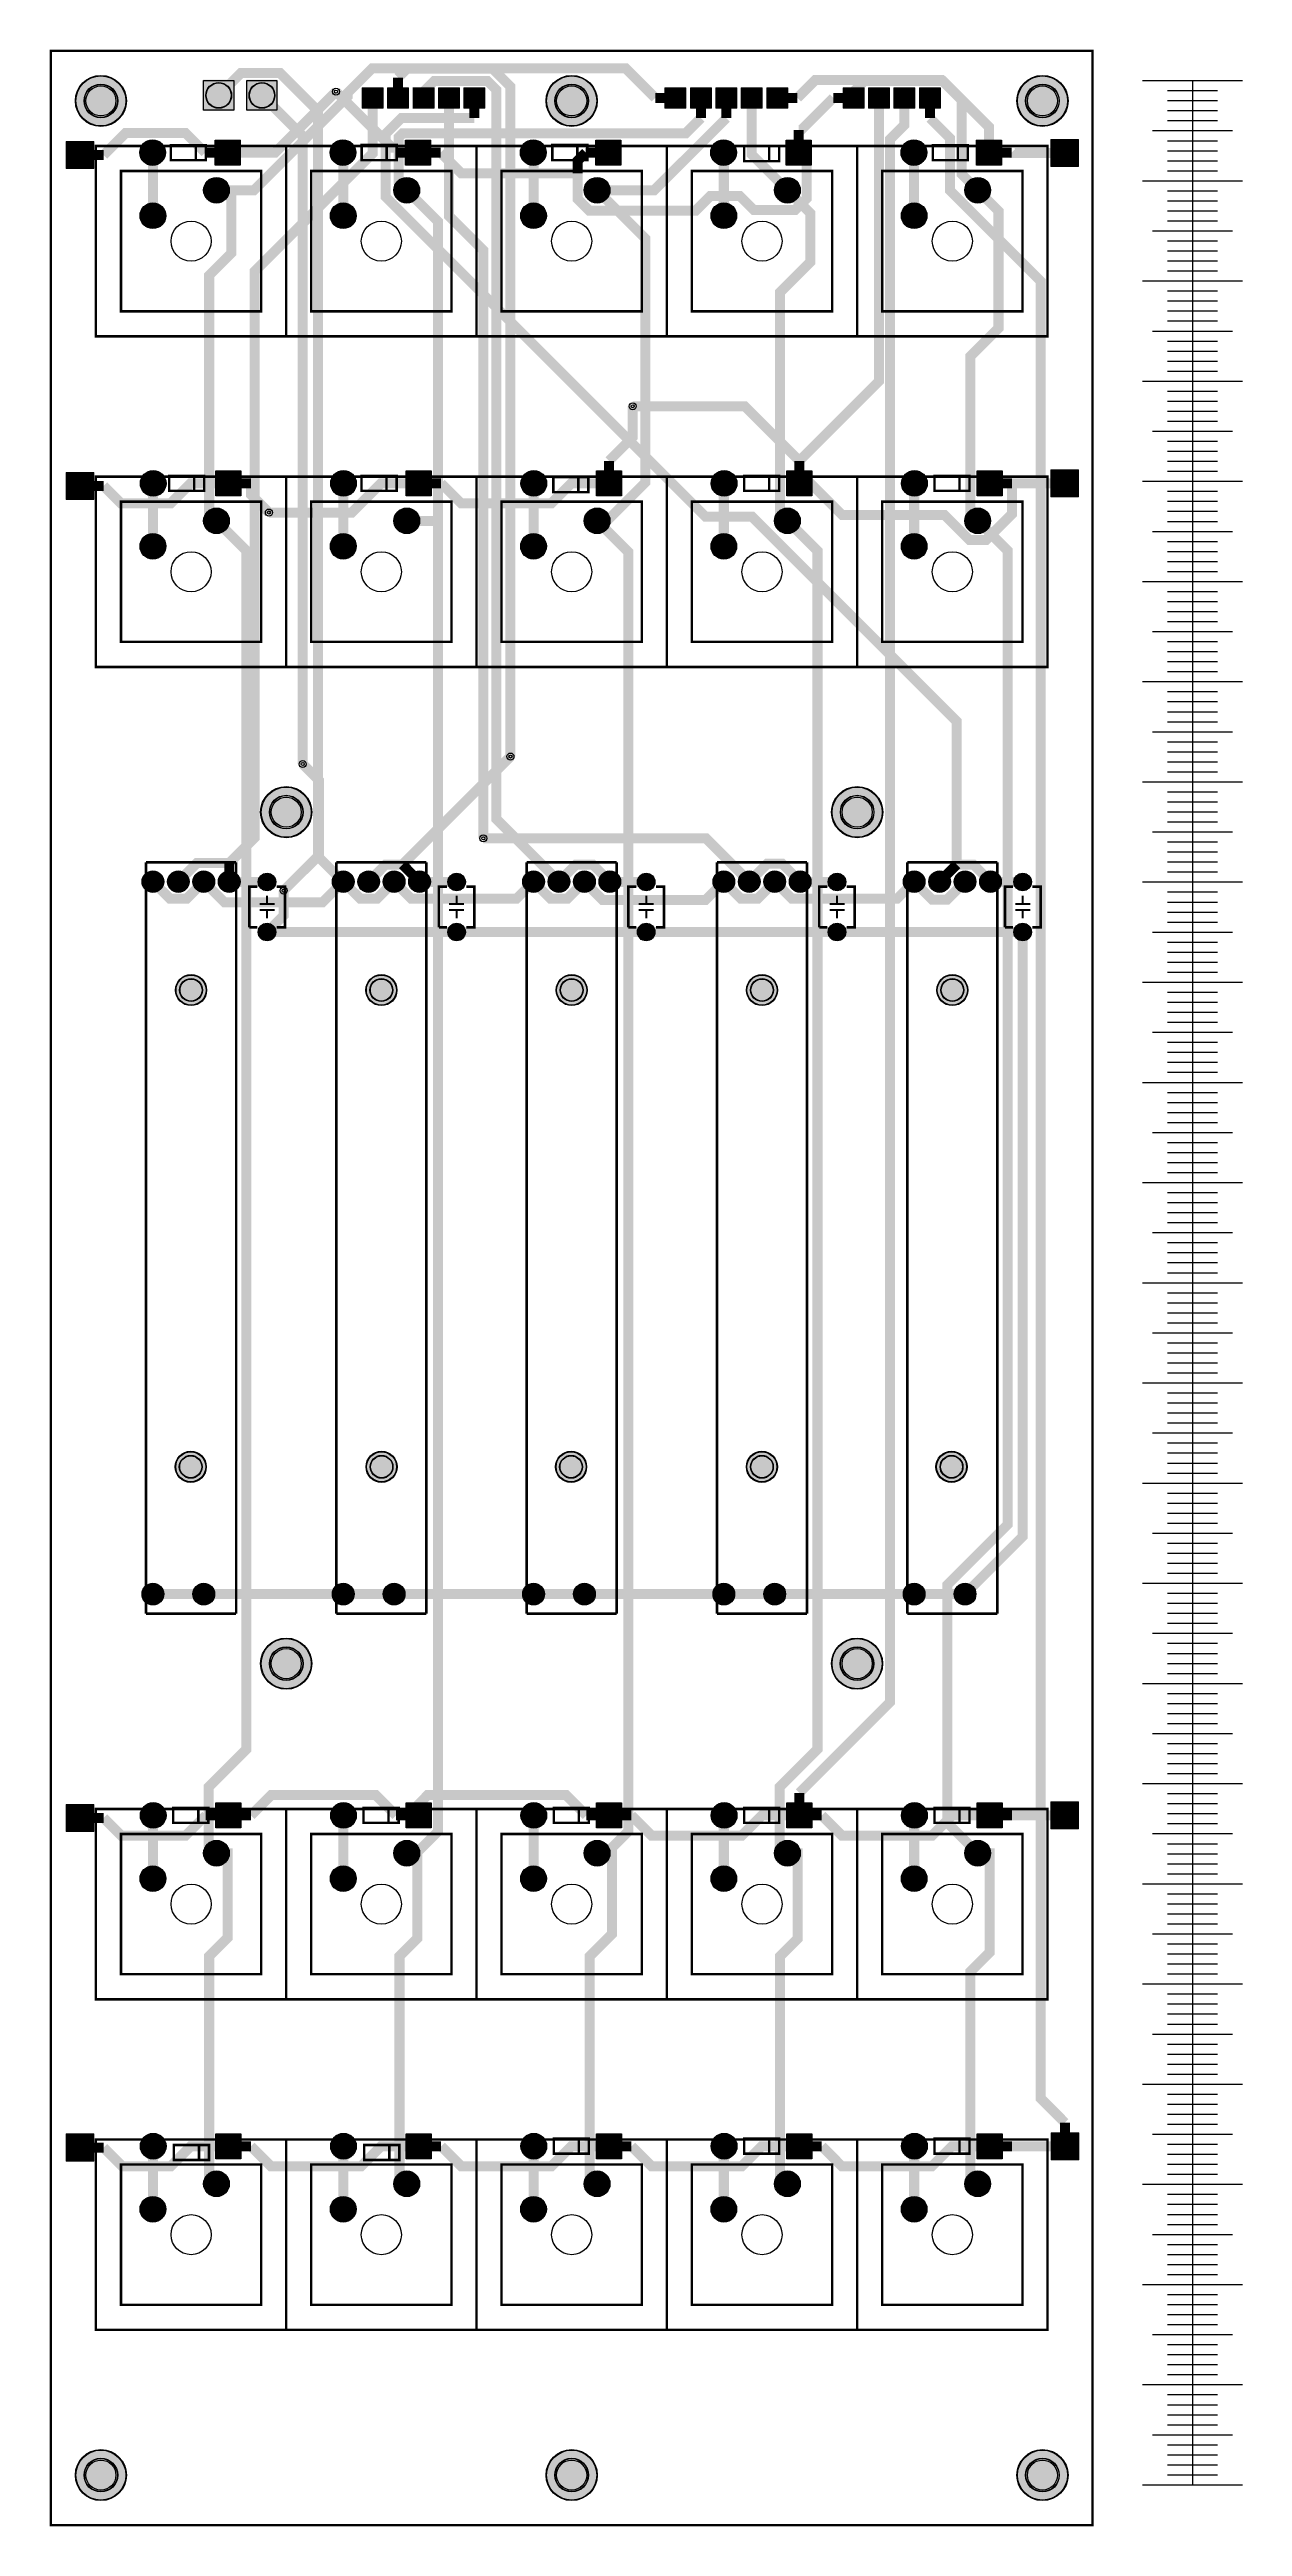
# Model space of a CAD drawing. Header units: millimetres. Extents: x 0 to 119, y -247 to 0.
import ezdxf

# ---------------------------------------------------------------- set-up
doc = ezdxf.new("R2010")
doc.units = ezdxf.units.MM
for name, color, linetype, true_color in [('BoardOutLine', 6, 'Continuous', 0xff00ff), ('BottomLayer', 5, 'Continuous', 0x0000ff), ('BottomSilkLayer', 7, 'Continuous', 0x66cc33), ('BottomSolderMaskLayer', 7, 'Continuous', 0xaa00ff), ('Document', 7, 'Continuous', 0xffffff), ('Hole', 7, 'Continuous', 0x222222), ('Multi-Layer', 7, 'Continuous', 0xc0c0c0), ('TopLayer', 1, 'Continuous', 0xff0000), ('TopSilkLayer', 7, 'Continuous', 0xad8b00), ('TopSolderMaskLayer', 7, 'Continuous', 0x800080)]:
    doc.layers.add(name, color=color, linetype=linetype, true_color=true_color)

msp = doc.modelspace()

# ---------------------------------------------------------------- hatches: boundary and pattern name
at = {"layer": 'BottomSolderMaskLayer'}
for points in [[(2.45, -5, 1), (7.55, -5, 1)], [(49.45, -5, 1), (54.55, -5, 1)], [(96.45, -5, 1), (101.55, -5, 1)], [(15.21, -2.89), (18.31, -2.89), (18.31, -6), (15.21, -6)], [(19.53, -2.89), (22.63, -2.89), (22.63, -6), (19.53, -6)], [(31.06, -3.63), (33.2, -3.63), (33.2, -5.77), (31.06, -5.77)], [(33.6, -3.63), (35.74, -3.63), (35.74, -5.77), (33.6, -5.77)], [(36.14, -3.63), (38.28, -3.63), (38.28, -5.77), (36.14, -5.77)], [(38.68, -3.63), (40.82, -3.63), (40.82, -5.77), (38.68, -5.77)], [(41.22, -3.63), (43.36, -3.63), (43.36, -5.77), (41.22, -5.77)], [(61.29, -3.63), (63.42, -3.63), (63.42, -5.77), (61.29, -5.77)], [(63.83, -3.63), (65.96, -3.63), (65.96, -5.77), (63.83, -5.77)], [(66.37, -3.63), (68.5, -3.63), (68.5, -5.77), (66.37, -5.77)], [(68.91, -3.63), (71.04, -3.63), (71.04, -5.77), (68.91, -5.77)], [(71.45, -3.63), (73.58, -3.63), (73.58, -5.77), (71.45, -5.77)], [(79.07, -3.63), (81.2, -3.63), (81.2, -5.77), (79.07, -5.77)], [(81.61, -3.63), (83.74, -3.63), (83.74, -5.77), (81.61, -5.77)], [(84.15, -3.63), (86.28, -3.63), (86.28, -5.77), (84.15, -5.77)], [(86.69, -3.63), (88.82, -3.63), (88.82, -5.77), (86.69, -5.77)], [(1.52, -9.01), (4.32, -9.01), (4.32, -11.81), (1.52, -11.81)], [(8.88, -10.16, 1), (11.44, -10.16, 1)], [(16.38, -8.88), (18.94, -8.88), (18.94, -11.44), (16.38, -11.44)], [(27.88, -10.16, 1), (30.44, -10.16, 1)], [(35.38, -8.88), (37.94, -8.88), (37.94, -11.44), (35.38, -11.44)], [(46.88, -10.16, 1), (49.44, -10.16, 1)], [(54.38, -8.88), (56.94, -8.88), (56.94, -11.44), (54.38, -11.44)], [(65.88, -10.16, 1), (68.44, -10.16, 1)], [(73.38, -8.88), (75.94, -8.88), (75.94, -11.44), (73.38, -11.44)], [(84.88, -10.16, 1), (87.44, -10.16, 1)], [(92.38, -8.88), (94.94, -8.88), (94.94, -11.44), (92.38, -11.44)], [(99.82, -8.81), (102.62, -8.81), (102.62, -11.61), (99.82, -11.61)], [(15.26, -13.92, 1), (17.82, -13.92, 1)], [(34.26, -13.92, 1), (36.82, -13.92, 1)], [(53.26, -13.92, 1), (55.82, -13.92, 1)], [(72.26, -13.92, 1), (74.82, -13.92, 1)], [(91.26, -13.92, 1), (93.82, -13.92, 1)], [(8.91, -16.46, 1), (11.47, -16.46, 1)], [(27.91, -16.46, 1), (30.47, -16.46, 1)], [(46.91, -16.46, 1), (49.47, -16.46, 1)], [(65.91, -16.46, 1), (68.47, -16.46, 1)], [(84.91, -16.46, 1), (87.47, -16.46, 1)], [(8.95, -43.18, 1), (11.5, -43.18, 1)], [(16.45, -41.9), (19, -41.9), (19, -44.46), (16.45, -44.46)], [(27.95, -43.18, 1), (30.5, -43.18, 1)], [(35.45, -41.9), (38, -41.9), (38, -44.46), (35.45, -44.46)], [(46.95, -43.18, 1), (49.5, -43.18, 1)], [(54.45, -41.9), (57, -41.9), (57, -44.46), (54.45, -44.46)], [(65.95, -43.18, 1), (68.5, -43.18, 1)], [(73.45, -41.9), (76, -41.9), (76, -44.46), (73.45, -44.46)], [(84.95, -43.18, 1), (87.5, -43.18, 1)], [(92.45, -41.9), (95, -41.9), (95, -44.46), (92.45, -44.46)], [(99.82, -41.78), (102.62, -41.78), (102.62, -44.58), (99.82, -44.58)], [(1.52, -42.03), (4.32, -42.03), (4.32, -44.83), (1.52, -44.83)], [(15.26, -46.92, 1), (17.82, -46.92, 1)], [(34.26, -46.92, 1), (36.82, -46.92, 1)], [(53.26, -46.92, 1), (55.82, -46.92, 1)], [(72.26, -46.92, 1), (74.82, -46.92, 1)], [(91.26, -46.92, 1), (93.82, -46.92, 1)], [(8.91, -49.46, 1), (11.47, -49.46, 1)], [(27.91, -49.46, 1), (30.47, -49.46, 1)], [(46.91, -49.46, 1), (49.47, -49.46, 1)], [(65.91, -49.46, 1), (68.47, -49.46, 1)], [(84.91, -49.46, 1), (87.47, -49.46, 1)], [(20.95, -76, 1), (26.05, -76, 1)], [(77.95, -76, 1), (83.05, -76, 1)], [(9.11, -82.94, 1), (11.27, -82.94, 1)], [(11.65, -82.94, 1), (13.81, -82.94, 1)], [(14.19, -82.94, 1), (16.35, -82.94, 1)], [(16.73, -82.94, 1), (18.89, -82.94, 1)], [(20.71, -82.97, 1), (22.47, -82.97, 1)], [(28.11, -82.94, 1), (30.27, -82.94, 1)], [(30.65, -82.94, 1), (32.81, -82.94, 1)], [(33.19, -82.94, 1), (35.35, -82.94, 1)], [(35.73, -82.94, 1), (37.89, -82.94, 1)], [(39.64, -82.97, 1), (41.39, -82.97, 1)], [(47.11, -82.94, 1), (49.27, -82.94, 1)], [(49.65, -82.94, 1), (51.81, -82.94, 1)], [(52.19, -82.94, 1), (54.35, -82.94, 1)], [(54.73, -82.94, 1), (56.89, -82.94, 1)], [(58.56, -82.97, 1), (60.31, -82.97, 1)], [(66.11, -82.94, 1), (68.27, -82.94, 1)], [(68.65, -82.94, 1), (70.81, -82.94, 1)], [(71.19, -82.94, 1), (73.35, -82.94, 1)], [(73.73, -82.94, 1), (75.89, -82.94, 1)], [(77.61, -82.97, 1), (79.36, -82.97, 1)], [(85.11, -82.94, 1), (87.27, -82.94, 1)], [(87.65, -82.94, 1), (89.81, -82.94, 1)], [(90.19, -82.94, 1), (92.35, -82.94, 1)], [(92.73, -82.94, 1), (94.89, -82.94, 1)], [(96.15, -82.97, 1), (97.9, -82.97, 1)], [(20.71, -87.97, 1), (22.47, -87.97, 1)], [(39.64, -87.97, 1), (41.39, -87.97, 1)], [(58.56, -87.97, 1), (60.31, -87.97, 1)], [(77.61, -87.97, 1), (79.36, -87.97, 1)], [(96.15, -87.97, 1), (97.9, -87.97, 1)], [(12.45, -93.76, 1), (15.55, -93.76, 1)], [(31.45, -93.76, 1), (34.55, -93.76, 1)], [(50.45, -93.76, 1), (53.55, -93.76, 1)], [(69.45, -93.76, 1), (72.55, -93.76, 1)], [(88.45, -93.76, 1), (91.55, -93.76, 1)], [(12.42, -141.35, 1), (15.52, -141.35, 1)], [(31.47, -141.35, 1), (34.57, -141.35, 1)], [(50.39, -141.35, 1), (53.49, -141.35, 1)], [(69.44, -141.35, 1), (72.54, -141.35, 1)], [(88.37, -141.35, 1), (91.47, -141.35, 1)], [(9.11, -154.06, 1), (11.27, -154.06, 1)], [(14.19, -154.06, 1), (16.35, -154.06, 1)], [(28.11, -154.06, 1), (30.27, -154.06, 1)], [(33.19, -154.06, 1), (35.35, -154.06, 1)], [(47.11, -154.06, 1), (49.27, -154.06, 1)], [(52.19, -154.06, 1), (54.35, -154.06, 1)], [(66.11, -154.06, 1), (68.27, -154.06, 1)], [(71.19, -154.06, 1), (73.35, -154.06, 1)], [(85.11, -154.06, 1), (87.27, -154.06, 1)], [(90.19, -154.06, 1), (92.35, -154.06, 1)], [(20.94, -161, 1), (26.05, -161, 1)], [(77.94, -161, 1), (83.05, -161, 1)], [(1.52, -175), (4.32, -175), (4.32, -177.8), (1.52, -177.8)], [(8.95, -176.15, 1), (11.5, -176.15, 1)], [(16.45, -174.87), (19, -174.87), (19, -177.42), (16.45, -177.42)], [(27.95, -176.15, 1), (30.5, -176.15, 1)], [(35.45, -174.87), (38, -174.87), (38, -177.42), (35.45, -177.42)], [(46.95, -176.15, 1), (49.5, -176.15, 1)], [(54.45, -174.87), (57, -174.87), (57, -177.42), (54.45, -177.42)], [(65.95, -176.15, 1), (68.5, -176.15, 1)], [(73.45, -174.87), (76, -174.87), (76, -177.42), (73.45, -177.42)], [(84.95, -176.15, 1), (87.5, -176.15, 1)], [(92.45, -174.87), (95, -174.87), (95, -177.42), (92.45, -177.42)], [(99.82, -174.75), (102.62, -174.75), (102.62, -177.55), (99.82, -177.55)], [(15.26, -179.92, 1), (17.82, -179.92, 1)], [(34.26, -179.92, 1), (36.82, -179.92, 1)], [(53.26, -179.92, 1), (55.82, -179.92, 1)], [(72.26, -179.92, 1), (74.82, -179.92, 1)], [(91.26, -179.92, 1), (93.82, -179.92, 1)], [(8.91, -182.46, 1), (11.47, -182.46, 1)], [(27.91, -182.46, 1), (30.47, -182.46, 1)], [(46.91, -182.46, 1), (49.47, -182.46, 1)], [(65.91, -182.46, 1), (68.47, -182.46, 1)], [(84.91, -182.46, 1), (87.47, -182.46, 1)], [(1.52, -207.9), (4.32, -207.9), (4.32, -210.7), (1.52, -210.7)], [(8.95, -209.17, 1), (11.5, -209.17, 1)], [(16.45, -207.89), (19, -207.89), (19, -210.44), (16.45, -210.44)], [(27.95, -209.17, 1), (30.5, -209.17, 1)], [(35.45, -207.89), (38, -207.89), (38, -210.44), (35.45, -210.44)], [(46.95, -209.17, 1), (49.5, -209.17, 1)], [(54.45, -207.89), (57, -207.89), (57, -210.44), (54.45, -210.44)], [(65.95, -209.17, 1), (68.5, -209.17, 1)], [(73.45, -207.89), (76, -207.89), (76, -210.44), (73.45, -210.44)], [(84.95, -209.17, 1), (87.5, -209.17, 1)], [(92.45, -207.89), (95, -207.89), (95, -210.44), (92.45, -210.44)], [(99.84, -207.77), (102.64, -207.77), (102.64, -210.57), (99.84, -210.57)], [(15.26, -212.92, 1), (17.82, -212.92, 1)], [(34.26, -212.92, 1), (36.82, -212.92, 1)], [(53.26, -212.92, 1), (55.82, -212.92, 1)], [(72.26, -212.92, 1), (74.82, -212.92, 1)], [(91.26, -212.92, 1), (93.82, -212.92, 1)], [(8.91, -215.46, 1), (11.47, -215.46, 1)], [(27.91, -215.46, 1), (30.47, -215.46, 1)], [(46.91, -215.46, 1), (49.47, -215.46, 1)], [(65.91, -215.46, 1), (68.47, -215.46, 1)], [(84.91, -215.46, 1), (87.47, -215.46, 1)], [(2.45, -242, 1), (7.55, -242, 1)], [(49.45, -242, 1), (54.55, -242, 1)], [(96.45, -242, 1), (101.55, -242, 1)]]:
    msp.add_hatch(color=256, dxfattribs=at).paths.add_polyline_path(points)
at = {"layer": 'Multi-Layer'}
for points in [[(20.74, -82.97, 1), (22.44, -82.97, 1)], [(39.66, -82.97, 1), (41.36, -82.97, 1)], [(58.59, -82.97, 1), (60.29, -82.97, 1)], [(77.64, -82.97, 1), (79.34, -82.97, 1)], [(96.18, -82.97, 1), (97.88, -82.97, 1)], [(20.74, -87.97, 1), (22.44, -87.97, 1)], [(39.66, -87.97, 1), (41.36, -87.97, 1)], [(58.59, -87.97, 1), (60.29, -87.97, 1)], [(77.64, -87.97, 1), (79.34, -87.97, 1)], [(96.18, -87.97, 1), (97.88, -87.97, 1)]]:
    msp.add_hatch(color=256, dxfattribs=at).paths.add_polyline_path(points)
at = {"layer": 'TopSolderMaskLayer'}
for points in [[(2.45, -5, 1), (7.55, -5, 1)], [(49.45, -5, 1), (54.55, -5, 1)], [(96.45, -5, 1), (101.55, -5, 1)], [(15.21, -2.89), (18.31, -2.89), (18.31, -6), (15.21, -6)], [(19.53, -2.89), (22.63, -2.89), (22.63, -6), (19.53, -6)], [(31.06, -3.63), (33.2, -3.63), (33.2, -5.77), (31.06, -5.77)], [(33.6, -3.63), (35.74, -3.63), (35.74, -5.77), (33.6, -5.77)], [(36.14, -3.63), (38.28, -3.63), (38.28, -5.77), (36.14, -5.77)], [(38.68, -3.63), (40.82, -3.63), (40.82, -5.77), (38.68, -5.77)], [(41.22, -3.63), (43.36, -3.63), (43.36, -5.77), (41.22, -5.77)], [(61.29, -3.63), (63.42, -3.63), (63.42, -5.77), (61.29, -5.77)], [(63.83, -3.63), (65.96, -3.63), (65.96, -5.77), (63.83, -5.77)], [(66.37, -3.63), (68.5, -3.63), (68.5, -5.77), (66.37, -5.77)], [(68.91, -3.63), (71.04, -3.63), (71.04, -5.77), (68.91, -5.77)], [(71.45, -3.63), (73.58, -3.63), (73.58, -5.77), (71.45, -5.77)], [(79.07, -3.63), (81.2, -3.63), (81.2, -5.77), (79.07, -5.77)], [(81.61, -3.63), (83.74, -3.63), (83.74, -5.77), (81.61, -5.77)], [(84.15, -3.63), (86.28, -3.63), (86.28, -5.77), (84.15, -5.77)], [(86.69, -3.63), (88.82, -3.63), (88.82, -5.77), (86.69, -5.77)], [(1.52, -9.01), (4.32, -9.01), (4.32, -11.81), (1.52, -11.81)], [(8.88, -10.16, 1), (11.44, -10.16, 1)], [(16.38, -8.88), (18.94, -8.88), (18.94, -11.44), (16.38, -11.44)], [(27.88, -10.16, 1), (30.44, -10.16, 1)], [(35.38, -8.88), (37.94, -8.88), (37.94, -11.44), (35.38, -11.44)], [(46.88, -10.16, 1), (49.44, -10.16, 1)], [(54.38, -8.88), (56.94, -8.88), (56.94, -11.44), (54.38, -11.44)], [(65.88, -10.16, 1), (68.44, -10.16, 1)], [(73.38, -8.88), (75.94, -8.88), (75.94, -11.44), (73.38, -11.44)], [(84.88, -10.16, 1), (87.44, -10.16, 1)], [(92.38, -8.88), (94.94, -8.88), (94.94, -11.44), (92.38, -11.44)], [(99.82, -8.81), (102.62, -8.81), (102.62, -11.61), (99.82, -11.61)], [(15.26, -13.92, 1), (17.82, -13.92, 1)], [(34.26, -13.92, 1), (36.82, -13.92, 1)], [(53.26, -13.92, 1), (55.82, -13.92, 1)], [(72.26, -13.92, 1), (74.82, -13.92, 1)], [(91.26, -13.92, 1), (93.82, -13.92, 1)], [(8.91, -16.46, 1), (11.47, -16.46, 1)], [(27.91, -16.46, 1), (30.47, -16.46, 1)], [(46.91, -16.46, 1), (49.47, -16.46, 1)], [(65.91, -16.46, 1), (68.47, -16.46, 1)], [(84.91, -16.46, 1), (87.47, -16.46, 1)], [(8.95, -43.18, 1), (11.5, -43.18, 1)], [(16.45, -41.9), (19, -41.9), (19, -44.46), (16.45, -44.46)], [(27.95, -43.18, 1), (30.5, -43.18, 1)], [(35.45, -41.9), (38, -41.9), (38, -44.46), (35.45, -44.46)], [(46.95, -43.18, 1), (49.5, -43.18, 1)], [(54.45, -41.9), (57, -41.9), (57, -44.46), (54.45, -44.46)], [(65.95, -43.18, 1), (68.5, -43.18, 1)], [(73.45, -41.9), (76, -41.9), (76, -44.46), (73.45, -44.46)], [(84.95, -43.18, 1), (87.5, -43.18, 1)], [(92.45, -41.9), (95, -41.9), (95, -44.46), (92.45, -44.46)], [(99.82, -41.78), (102.62, -41.78), (102.62, -44.58), (99.82, -44.58)], [(1.52, -42.03), (4.32, -42.03), (4.32, -44.83), (1.52, -44.83)], [(15.26, -46.92, 1), (17.82, -46.92, 1)], [(34.26, -46.92, 1), (36.82, -46.92, 1)], [(53.26, -46.92, 1), (55.82, -46.92, 1)], [(72.26, -46.92, 1), (74.82, -46.92, 1)], [(91.26, -46.92, 1), (93.82, -46.92, 1)], [(8.91, -49.46, 1), (11.47, -49.46, 1)], [(27.91, -49.46, 1), (30.47, -49.46, 1)], [(46.91, -49.46, 1), (49.47, -49.46, 1)], [(65.91, -49.46, 1), (68.47, -49.46, 1)], [(84.91, -49.46, 1), (87.47, -49.46, 1)], [(20.95, -76, 1), (26.05, -76, 1)], [(77.95, -76, 1), (83.05, -76, 1)], [(9.11, -82.94, 1), (11.27, -82.94, 1)], [(11.65, -82.94, 1), (13.81, -82.94, 1)], [(14.19, -82.94, 1), (16.35, -82.94, 1)], [(16.73, -82.94, 1), (18.89, -82.94, 1)], [(20.71, -82.97, 1), (22.47, -82.97, 1)], [(28.11, -82.94, 1), (30.27, -82.94, 1)], [(30.65, -82.94, 1), (32.81, -82.94, 1)], [(33.19, -82.94, 1), (35.35, -82.94, 1)], [(35.73, -82.94, 1), (37.89, -82.94, 1)], [(39.64, -82.97, 1), (41.39, -82.97, 1)], [(47.11, -82.94, 1), (49.27, -82.94, 1)], [(49.65, -82.94, 1), (51.81, -82.94, 1)], [(52.19, -82.94, 1), (54.35, -82.94, 1)], [(54.73, -82.94, 1), (56.89, -82.94, 1)], [(58.56, -82.97, 1), (60.31, -82.97, 1)], [(66.11, -82.94, 1), (68.27, -82.94, 1)], [(68.65, -82.94, 1), (70.81, -82.94, 1)], [(71.19, -82.94, 1), (73.35, -82.94, 1)], [(73.73, -82.94, 1), (75.89, -82.94, 1)], [(77.61, -82.97, 1), (79.36, -82.97, 1)], [(85.11, -82.94, 1), (87.27, -82.94, 1)], [(87.65, -82.94, 1), (89.81, -82.94, 1)], [(90.19, -82.94, 1), (92.35, -82.94, 1)], [(92.73, -82.94, 1), (94.89, -82.94, 1)], [(96.15, -82.97, 1), (97.9, -82.97, 1)], [(20.71, -87.97, 1), (22.47, -87.97, 1)], [(39.64, -87.97, 1), (41.39, -87.97, 1)], [(58.56, -87.97, 1), (60.31, -87.97, 1)], [(77.61, -87.97, 1), (79.36, -87.97, 1)], [(96.15, -87.97, 1), (97.9, -87.97, 1)], [(12.45, -93.76, 1), (15.55, -93.76, 1)], [(31.45, -93.76, 1), (34.55, -93.76, 1)], [(50.45, -93.76, 1), (53.55, -93.76, 1)], [(69.45, -93.76, 1), (72.55, -93.76, 1)], [(88.45, -93.76, 1), (91.55, -93.76, 1)], [(12.42, -141.35, 1), (15.52, -141.35, 1)], [(31.47, -141.35, 1), (34.57, -141.35, 1)], [(50.39, -141.35, 1), (53.49, -141.35, 1)], [(69.44, -141.35, 1), (72.54, -141.35, 1)], [(88.37, -141.35, 1), (91.47, -141.35, 1)], [(9.11, -154.06, 1), (11.27, -154.06, 1)], [(14.19, -154.06, 1), (16.35, -154.06, 1)], [(28.11, -154.06, 1), (30.27, -154.06, 1)], [(33.19, -154.06, 1), (35.35, -154.06, 1)], [(47.11, -154.06, 1), (49.27, -154.06, 1)], [(52.19, -154.06, 1), (54.35, -154.06, 1)], [(66.11, -154.06, 1), (68.27, -154.06, 1)], [(71.19, -154.06, 1), (73.35, -154.06, 1)], [(85.11, -154.06, 1), (87.27, -154.06, 1)], [(90.19, -154.06, 1), (92.35, -154.06, 1)], [(20.94, -161, 1), (26.05, -161, 1)], [(77.94, -161, 1), (83.05, -161, 1)], [(1.52, -175), (4.32, -175), (4.32, -177.8), (1.52, -177.8)], [(8.95, -176.15, 1), (11.5, -176.15, 1)], [(16.45, -174.87), (19, -174.87), (19, -177.42), (16.45, -177.42)], [(27.95, -176.15, 1), (30.5, -176.15, 1)], [(35.45, -174.87), (38, -174.87), (38, -177.42), (35.45, -177.42)], [(46.95, -176.15, 1), (49.5, -176.15, 1)], [(54.45, -174.87), (57, -174.87), (57, -177.42), (54.45, -177.42)], [(65.95, -176.15, 1), (68.5, -176.15, 1)], [(73.45, -174.87), (76, -174.87), (76, -177.42), (73.45, -177.42)], [(84.95, -176.15, 1), (87.5, -176.15, 1)], [(92.45, -174.87), (95, -174.87), (95, -177.42), (92.45, -177.42)], [(99.82, -174.75), (102.62, -174.75), (102.62, -177.55), (99.82, -177.55)], [(15.26, -179.92, 1), (17.82, -179.92, 1)], [(34.26, -179.92, 1), (36.82, -179.92, 1)], [(53.26, -179.92, 1), (55.82, -179.92, 1)], [(72.26, -179.92, 1), (74.82, -179.92, 1)], [(91.26, -179.92, 1), (93.82, -179.92, 1)], [(8.91, -182.46, 1), (11.47, -182.46, 1)], [(27.91, -182.46, 1), (30.47, -182.46, 1)], [(46.91, -182.46, 1), (49.47, -182.46, 1)], [(65.91, -182.46, 1), (68.47, -182.46, 1)], [(84.91, -182.46, 1), (87.47, -182.46, 1)], [(1.52, -207.9), (4.32, -207.9), (4.32, -210.7), (1.52, -210.7)], [(8.95, -209.17, 1), (11.5, -209.17, 1)], [(16.45, -207.89), (19, -207.89), (19, -210.44), (16.45, -210.44)], [(27.95, -209.17, 1), (30.5, -209.17, 1)], [(35.45, -207.89), (38, -207.89), (38, -210.44), (35.45, -210.44)], [(46.95, -209.17, 1), (49.5, -209.17, 1)], [(54.45, -207.89), (57, -207.89), (57, -210.44), (54.45, -210.44)], [(65.95, -209.17, 1), (68.5, -209.17, 1)], [(73.45, -207.89), (76, -207.89), (76, -210.44), (73.45, -210.44)], [(84.95, -209.17, 1), (87.5, -209.17, 1)], [(92.45, -207.89), (95, -207.89), (95, -210.44), (92.45, -210.44)], [(99.84, -207.77), (102.64, -207.77), (102.64, -210.57), (99.84, -210.57)], [(15.26, -212.92, 1), (17.82, -212.92, 1)], [(34.26, -212.92, 1), (36.82, -212.92, 1)], [(53.26, -212.92, 1), (55.82, -212.92, 1)], [(72.26, -212.92, 1), (74.82, -212.92, 1)], [(91.26, -212.92, 1), (93.82, -212.92, 1)], [(8.91, -215.46, 1), (11.47, -215.46, 1)], [(27.91, -215.46, 1), (30.47, -215.46, 1)], [(46.91, -215.46, 1), (49.47, -215.46, 1)], [(65.91, -215.46, 1), (68.47, -215.46, 1)], [(84.91, -215.46, 1), (87.47, -215.46, 1)], [(2.45, -242, 1), (7.55, -242, 1)], [(49.45, -242, 1), (54.55, -242, 1)], [(96.45, -242, 1), (101.55, -242, 1)]]:
    msp.add_hatch(color=256, dxfattribs=at).paths.add_polyline_path(points)

# ---------------------------------------------------------------- linework, layer by layer
for p, q in [((108.97, -2.97), (118.97, -2.97)), ((111.47, -3.97), (116.47, -3.97)), ((113.97, -2.97), (113.97, -102.97)), ((111.47, -4.97), (116.47, -4.97)), ((111.47, -5.97), (116.47, -5.97)), ((111.47, -6.97), (116.47, -6.97)), ((109.97, -7.97), (117.97, -7.97)), ((111.47, -8.97), (116.47, -8.97)), ((111.47, -9.97), (116.47, -9.97)), ((111.47, -10.97), (116.47, -10.97)), ((111.47, -11.97), (116.47, -11.97)), ((108.97, -12.97), (118.97, -12.97)), ((108.97, -12.97), (118.97, -12.97)), ((109.97, -12.97), (117.97, -12.97)), ((111.47, -13.97), (116.47, -13.97)), ((111.47, -14.97), (116.47, -14.97)), ((111.47, -15.97), (116.47, -15.97)), ((111.47, -16.97), (116.47, -16.97)), ((109.97, -17.97), (117.97, -17.97)), ((111.47, -18.97), (116.47, -18.97)), ((111.47, -19.97), (116.47, -19.97)), ((111.47, -20.97), (116.47, -20.97)), ((111.47, -21.97), (116.47, -21.97)), ((108.97, -22.97), (118.97, -22.97)), ((108.97, -22.97), (118.97, -22.97)), ((109.97, -22.97), (117.97, -22.97)), ((111.47, -23.97), (116.47, -23.97)), ((111.47, -24.97), (116.47, -24.97)), ((111.47, -25.97), (116.47, -25.97)), ((111.47, -26.97), (116.47, -26.97)), ((109.97, -27.97), (117.97, -27.97)), ((111.47, -28.97), (116.47, -28.97)), ((111.47, -29.97), (116.47, -29.97)), ((111.47, -30.97), (116.47, -30.97)), ((111.47, -31.97), (116.47, -31.97)), ((108.97, -32.97), (118.97, -32.97)), ((108.97, -32.97), (118.97, -32.97)), ((109.97, -32.97), (117.97, -32.97)), ((111.47, -33.97), (116.47, -33.97)), ((111.47, -34.97), (116.47, -34.97)), ((111.47, -35.97), (116.47, -35.97)), ((111.47, -36.97), (116.47, -36.97)), ((109.97, -37.97), (117.97, -37.97)), ((111.47, -38.97), (116.47, -38.97)), ((111.47, -39.97), (116.47, -39.97)), ((111.47, -40.97), (116.47, -40.97)), ((111.47, -41.97), (116.47, -41.97)), ((108.97, -42.97), (118.97, -42.97)), ((108.97, -42.97), (118.97, -42.97)), ((109.97, -42.97), (117.97, -42.97)), ((111.47, -43.97), (116.47, -43.97)), ((111.47, -44.97), (116.47, -44.97)), ((111.47, -45.97), (116.47, -45.97)), ((111.47, -46.97), (116.47, -46.97)), ((109.97, -47.97), (117.97, -47.97)), ((111.47, -48.97), (116.47, -48.97)), ((111.47, -49.97), (116.47, -49.97)), ((111.47, -50.97), (116.47, -50.97)), ((108.97, -52.97), (118.97, -52.97)), ((108.97, -52.97), (118.97, -52.97)), ((109.97, -52.97), (117.97, -52.97)), ((111.47, -51.97), (116.47, -51.97)), ((111.47, -53.97), (116.47, -53.97)), ((111.47, -54.97), (116.47, -54.97)), ((111.47, -55.97), (116.47, -55.97)), ((109.97, -57.97), (117.97, -57.97)), ((111.47, -56.97), (116.47, -56.97)), ((111.47, -58.97), (116.47, -58.97)), ((111.47, -59.97), (116.47, -59.97)), ((111.47, -60.97), (116.47, -60.97)), ((108.97, -62.97), (118.97, -62.97)), ((108.97, -62.97), (118.97, -62.97)), ((109.97, -62.97), (117.97, -62.97)), ((111.47, -61.97), (116.47, -61.97)), ((111.47, -63.97), (116.47, -63.97)), ((111.47, -64.97), (116.47, -64.97)), ((111.47, -65.97), (116.47, -65.97)), ((109.97, -67.97), (117.97, -67.97)), ((111.47, -66.97), (116.47, -66.97)), ((111.47, -68.97), (116.47, -68.97)), ((111.47, -69.97), (116.47, -69.97)), ((111.47, -70.97), (116.47, -70.97)), ((108.97, -72.97), (118.97, -72.97)), ((108.97, -72.97), (118.97, -72.97)), ((108.97, -72.97), (118.97, -72.97)), ((108.97, -72.97), (118.97, -72.97)), ((109.97, -72.97), (117.97, -72.97)), ((111.47, -71.97), (116.47, -71.97)), ((111.47, -73.97), (116.47, -73.97)), ((111.47, -73.97), (116.47, -73.97)), ((111.47, -73.97), (116.47, -73.97)), ((113.97, -72.97), (113.97, -172.97)), ((113.97, -72.97), (113.97, -172.97)), ((111.47, -74.97), (116.47, -74.97)), ((111.47, -74.97), (116.47, -74.97)), ((111.47, -74.97), (116.47, -74.97)), ((111.47, -75.97), (116.47, -75.97)), ((111.47, -75.97), (116.47, -75.97)), ((111.47, -75.97), (116.47, -75.97)), ((109.97, -77.97), (117.97, -77.97)), ((109.97, -77.97), (117.97, -77.97)), ((109.97, -77.97), (117.97, -77.97)), ((111.47, -76.97), (116.47, -76.97)), ((111.47, -76.97), (116.47, -76.97)), ((111.47, -76.97), (116.47, -76.97)), ((111.47, -78.97), (116.47, -78.97)), ((111.47, -78.97), (116.47, -78.97)), ((111.47, -78.97), (116.47, -78.97)), ((111.47, -79.97), (116.47, -79.97)), ((111.47, -79.97), (116.47, -79.97)), ((111.47, -79.97), (116.47, -79.97)), ((111.47, -80.97), (116.47, -80.97)), ((111.47, -80.97), (116.47, -80.97)), ((111.47, -80.97), (116.47, -80.97)), ((108.97, -82.97), (118.97, -82.97)), ((108.97, -82.97), (118.97, -82.97)), ((108.97, -82.97), (118.97, -82.97)), ((108.97, -82.97), (118.97, -82.97)), ((108.97, -82.97), (118.97, -82.97)), ((108.97, -82.97), (118.97, -82.97)), ((109.97, -82.97), (117.97, -82.97)), ((109.97, -82.97), (117.97, -82.97)), ((109.97, -82.97), (117.97, -82.97)), ((111.47, -81.97), (116.47, -81.97)), ((111.47, -81.97), (116.47, -81.97)), ((111.47, -81.97), (116.47, -81.97)), ((111.47, -83.97), (116.47, -83.97)), ((111.47, -83.97), (116.47, -83.97)), ((111.47, -83.97), (116.47, -83.97)), ((111.47, -84.97), (116.47, -84.97)), ((111.47, -84.97), (116.47, -84.97)), ((111.47, -84.97), (116.47, -84.97)), ((111.47, -85.97), (116.47, -85.97)), ((111.47, -85.97), (116.47, -85.97)), ((111.47, -85.97), (116.47, -85.97)), ((109.97, -87.97), (117.97, -87.97)), ((109.97, -87.97), (117.97, -87.97)), ((109.97, -87.97), (117.97, -87.97)), ((111.47, -86.97), (116.47, -86.97)), ((111.47, -86.97), (116.47, -86.97)), ((111.47, -86.97), (116.47, -86.97)), ((111.47, -88.97), (116.47, -88.97)), ((111.47, -88.97), (116.47, -88.97)), ((111.47, -88.97), (116.47, -88.97)), ((111.47, -89.97), (116.47, -89.97)), ((111.47, -89.97), (116.47, -89.97)), ((111.47, -89.97), (116.47, -89.97)), ((111.47, -90.97), (116.47, -90.97)), ((111.47, -90.97), (116.47, -90.97)), ((111.47, -90.97), (116.47, -90.97)), ((108.97, -92.97), (118.97, -92.97)), ((108.97, -92.97), (118.97, -92.97)), ((108.97, -92.97), (118.97, -92.97)), ((108.97, -92.97), (118.97, -92.97)), ((108.97, -92.97), (118.97, -92.97)), ((108.97, -92.97), (118.97, -92.97)), ((109.97, -92.97), (117.97, -92.97)), ((109.97, -92.97), (117.97, -92.97)), ((109.97, -92.97), (117.97, -92.97)), ((111.47, -91.97), (116.47, -91.97)), ((111.47, -91.97), (116.47, -91.97)), ((111.47, -91.97), (116.47, -91.97)), ((111.47, -93.97), (116.47, -93.97)), ((111.47, -93.97), (116.47, -93.97)), ((111.47, -93.97), (116.47, -93.97)), ((111.47, -94.97), (116.47, -94.97)), ((111.47, -94.97), (116.47, -94.97)), ((111.47, -94.97), (116.47, -94.97)), ((111.47, -95.97), (116.47, -95.97)), ((111.47, -95.97), (116.47, -95.97)), ((111.47, -95.97), (116.47, -95.97)), ((109.97, -97.97), (117.97, -97.97)), ((109.97, -97.97), (117.97, -97.97)), ((109.97, -97.97), (117.97, -97.97)), ((111.47, -96.97), (116.47, -96.97)), ((111.47, -96.97), (116.47, -96.97)), ((111.47, -96.97), (116.47, -96.97)), ((111.47, -98.97), (116.47, -98.97)), ((111.47, -98.97), (116.47, -98.97)), ((111.47, -98.97), (116.47, -98.97)), ((111.47, -99.97), (116.47, -99.97)), ((111.47, -99.97), (116.47, -99.97)), ((111.47, -99.97), (116.47, -99.97)), ((111.47, -100.97), (116.47, -100.97)), ((111.47, -100.97), (116.47, -100.97)), ((111.47, -100.97), (116.47, -100.97)), ((108.97, -102.97), (118.97, -102.97)), ((108.97, -102.97), (118.97, -102.97)), ((108.97, -102.97), (118.97, -102.97)), ((108.97, -102.97), (118.97, -102.97)), ((108.97, -102.97), (118.97, -102.97)), ((108.97, -102.97), (118.97, -102.97)), ((109.97, -102.97), (117.97, -102.97)), ((109.97, -102.97), (117.97, -102.97)), ((109.97, -102.97), (117.97, -102.97)), ((111.47, -101.97), (116.47, -101.97)), ((111.47, -101.97), (116.47, -101.97)), ((111.47, -101.97), (116.47, -101.97)), ((111.47, -103.97), (116.47, -103.97)), ((111.47, -103.97), (116.47, -103.97)), ((111.47, -104.97), (116.47, -104.97)), ((111.47, -104.97), (116.47, -104.97)), ((111.47, -105.97), (116.47, -105.97)), ((111.47, -105.97), (116.47, -105.97)), ((109.97, -107.97), (117.97, -107.97)), ((109.97, -107.97), (117.97, -107.97)), ((111.47, -106.97), (116.47, -106.97)), ((111.47, -106.97), (116.47, -106.97)), ((111.47, -108.97), (116.47, -108.97)), ((111.47, -108.97), (116.47, -108.97)), ((111.47, -109.97), (116.47, -109.97)), ((111.47, -109.97), (116.47, -109.97)), ((111.47, -110.97), (116.47, -110.97)), ((111.47, -110.97), (116.47, -110.97)), ((108.97, -112.97), (118.97, -112.97)), ((108.97, -112.97), (118.97, -112.97)), ((108.97, -112.97), (118.97, -112.97)), ((108.97, -112.97), (118.97, -112.97)), ((109.97, -112.97), (117.97, -112.97)), ((109.97, -112.97), (117.97, -112.97)), ((111.47, -111.97), (116.47, -111.97)), ((111.47, -111.97), (116.47, -111.97)), ((111.47, -113.97), (116.47, -113.97)), ((111.47, -113.97), (116.47, -113.97)), ((111.47, -114.97), (116.47, -114.97)), ((111.47, -114.97), (116.47, -114.97)), ((111.47, -115.97), (116.47, -115.97)), ((111.47, -115.97), (116.47, -115.97)), ((109.97, -117.97), (117.97, -117.97)), ((109.97, -117.97), (117.97, -117.97)), ((111.47, -116.97), (116.47, -116.97)), ((111.47, -116.97), (116.47, -116.97)), ((111.47, -118.97), (116.47, -118.97)), ((111.47, -118.97), (116.47, -118.97)), ((111.47, -119.97), (116.47, -119.97)), ((111.47, -119.97), (116.47, -119.97)), ((111.47, -120.97), (116.47, -120.97)), ((111.47, -120.97), (116.47, -120.97)), ((108.97, -122.97), (118.97, -122.97)), ((108.97, -122.97), (118.97, -122.97)), ((108.97, -122.97), (118.97, -122.97)), ((108.97, -122.97), (118.97, -122.97)), ((109.97, -122.97), (117.97, -122.97)), ((109.97, -122.97), (117.97, -122.97)), ((111.47, -121.97), (116.47, -121.97)), ((111.47, -121.97), (116.47, -121.97)), ((111.47, -123.97), (116.47, -123.97)), ((111.47, -123.97), (116.47, -123.97)), ((111.47, -124.97), (116.47, -124.97)), ((111.47, -124.97), (116.47, -124.97)), ((111.47, -125.97), (116.47, -125.97)), ((111.47, -125.97), (116.47, -125.97)), ((109.97, -127.97), (117.97, -127.97)), ((109.97, -127.97), (117.97, -127.97)), ((111.47, -126.97), (116.47, -126.97)), ((111.47, -126.97), (116.47, -126.97)), ((111.47, -128.97), (116.47, -128.97)), ((111.47, -128.97), (116.47, -128.97)), ((111.47, -129.97), (116.47, -129.97)), ((111.47, -129.97), (116.47, -129.97)), ((111.47, -130.97), (116.47, -130.97)), ((111.47, -130.97), (116.47, -130.97)), ((108.97, -132.97), (118.97, -132.97)), ((108.97, -132.97), (118.97, -132.97)), ((108.97, -132.97), (118.97, -132.97)), ((108.97, -132.97), (118.97, -132.97)), ((109.97, -132.97), (117.97, -132.97)), ((109.97, -132.97), (117.97, -132.97)), ((111.47, -131.97), (116.47, -131.97)), ((111.47, -131.97), (116.47, -131.97)), ((111.47, -133.97), (116.47, -133.97)), ((111.47, -133.97), (116.47, -133.97)), ((111.47, -134.97), (116.47, -134.97)), ((111.47, -134.97), (116.47, -134.97)), ((111.47, -135.97), (116.47, -135.97)), ((111.47, -135.97), (116.47, -135.97)), ((109.97, -137.97), (117.97, -137.97)), ((109.97, -137.97), (117.97, -137.97)), ((111.47, -136.97), (116.47, -136.97)), ((111.47, -136.97), (116.47, -136.97)), ((111.47, -138.97), (116.47, -138.97)), ((111.47, -138.97), (116.47, -138.97)), ((111.47, -139.97), (116.47, -139.97)), ((111.47, -139.97), (116.47, -139.97)), ((108.97, -142.97), (118.97, -142.97)), ((108.97, -142.97), (118.97, -142.97)), ((108.97, -142.97), (118.97, -142.97)), ((108.97, -142.97), (118.97, -142.97)), ((108.97, -142.97), (118.97, -142.97)), ((109.97, -142.97), (117.97, -142.97)), ((109.97, -142.97), (117.97, -142.97)), ((111.47, -140.97), (116.47, -140.97)), ((111.47, -140.97), (116.47, -140.97)), ((111.47, -141.97), (116.47, -141.97)), ((111.47, -141.97), (116.47, -141.97)), ((113.97, -142.97), (113.97, -242.97)), ((111.47, -143.97), (116.47, -143.97)), ((111.47, -143.97), (116.47, -143.97)), ((111.47, -143.97), (116.47, -143.97)), ((111.47, -144.97), (116.47, -144.97)), ((111.47, -144.97), (116.47, -144.97)), ((111.47, -144.97), (116.47, -144.97)), ((109.97, -147.97), (117.97, -147.97)), ((109.97, -147.97), (117.97, -147.97)), ((109.97, -147.97), (117.97, -147.97)), ((111.47, -145.97), (116.47, -145.97)), ((111.47, -145.97), (116.47, -145.97)), ((111.47, -145.97), (116.47, -145.97)), ((111.47, -146.97), (116.47, -146.97)), ((111.47, -146.97), (116.47, -146.97)), ((111.47, -146.97), (116.47, -146.97)), ((111.47, -148.97), (116.47, -148.97)), ((111.47, -148.97), (116.47, -148.97)), ((111.47, -148.97), (116.47, -148.97)), ((111.47, -149.97), (116.47, -149.97)), ((111.47, -149.97), (116.47, -149.97)), ((111.47, -149.97), (116.47, -149.97)), ((108.97, -152.97), (118.97, -152.97)), ((108.97, -152.97), (118.97, -152.97)), ((108.97, -152.97), (118.97, -152.97)), ((108.97, -152.97), (118.97, -152.97)), ((108.97, -152.97), (118.97, -152.97)), ((108.97, -152.97), (118.97, -152.97)), ((109.97, -152.97), (117.97, -152.97)), ((109.97, -152.97), (117.97, -152.97)), ((109.97, -152.97), (117.97, -152.97)), ((111.47, -150.97), (116.47, -150.97)), ((111.47, -150.97), (116.47, -150.97)), ((111.47, -150.97), (116.47, -150.97)), ((111.47, -151.97), (116.47, -151.97)), ((111.47, -151.97), (116.47, -151.97)), ((111.47, -151.97), (116.47, -151.97)), ((111.47, -153.97), (116.47, -153.97)), ((111.47, -153.97), (116.47, -153.97)), ((111.47, -153.97), (116.47, -153.97)), ((111.47, -154.97), (116.47, -154.97)), ((111.47, -154.97), (116.47, -154.97)), ((111.47, -154.97), (116.47, -154.97)), ((109.97, -157.97), (117.97, -157.97)), ((109.97, -157.97), (117.97, -157.97)), ((109.97, -157.97), (117.97, -157.97)), ((111.47, -155.97), (116.47, -155.97)), ((111.47, -155.97), (116.47, -155.97)), ((111.47, -155.97), (116.47, -155.97)), ((111.47, -156.97), (116.47, -156.97)), ((111.47, -156.97), (116.47, -156.97)), ((111.47, -156.97), (116.47, -156.97)), ((111.47, -158.97), (116.47, -158.97)), ((111.47, -158.97), (116.47, -158.97)), ((111.47, -158.97), (116.47, -158.97)), ((111.47, -159.97), (116.47, -159.97)), ((111.47, -159.97), (116.47, -159.97)), ((111.47, -159.97), (116.47, -159.97)), ((108.97, -162.97), (118.97, -162.97)), ((108.97, -162.97), (118.97, -162.97)), ((108.97, -162.97), (118.97, -162.97)), ((108.97, -162.97), (118.97, -162.97)), ((108.97, -162.97), (118.97, -162.97)), ((108.97, -162.97), (118.97, -162.97)), ((109.97, -162.97), (117.97, -162.97)), ((109.97, -162.97), (117.97, -162.97)), ((109.97, -162.97), (117.97, -162.97)), ((111.47, -160.97), (116.47, -160.97)), ((111.47, -160.97), (116.47, -160.97)), ((111.47, -160.97), (116.47, -160.97)), ((111.47, -161.97), (116.47, -161.97)), ((111.47, -161.97), (116.47, -161.97)), ((111.47, -161.97), (116.47, -161.97)), ((111.47, -163.97), (116.47, -163.97)), ((111.47, -163.97), (116.47, -163.97)), ((111.47, -163.97), (116.47, -163.97)), ((111.47, -164.97), (116.47, -164.97)), ((111.47, -164.97), (116.47, -164.97)), ((111.47, -164.97), (116.47, -164.97)), ((109.97, -167.97), (117.97, -167.97)), ((109.97, -167.97), (117.97, -167.97)), ((109.97, -167.97), (117.97, -167.97)), ((111.47, -165.97), (116.47, -165.97)), ((111.47, -165.97), (116.47, -165.97)), ((111.47, -165.97), (116.47, -165.97)), ((111.47, -166.97), (116.47, -166.97)), ((111.47, -166.97), (116.47, -166.97)), ((111.47, -166.97), (116.47, -166.97)), ((111.47, -168.97), (116.47, -168.97)), ((111.47, -168.97), (116.47, -168.97)), ((111.47, -168.97), (116.47, -168.97)), ((111.47, -169.97), (116.47, -169.97)), ((111.47, -169.97), (116.47, -169.97)), ((111.47, -169.97), (116.47, -169.97)), ((108.97, -172.97), (118.97, -172.97)), ((108.97, -172.97), (118.97, -172.97)), ((108.97, -172.97), (118.97, -172.97)), ((108.97, -172.97), (118.97, -172.97)), ((108.97, -172.97), (118.97, -172.97)), ((108.97, -172.97), (118.97, -172.97)), ((109.97, -172.97), (117.97, -172.97)), ((109.97, -172.97), (117.97, -172.97)), ((109.97, -172.97), (117.97, -172.97)), ((111.47, -170.97), (116.47, -170.97)), ((111.47, -170.97), (116.47, -170.97)), ((111.47, -170.97), (116.47, -170.97)), ((111.47, -171.97), (116.47, -171.97)), ((111.47, -171.97), (116.47, -171.97)), ((111.47, -171.97), (116.47, -171.97)), ((111.47, -173.97), (116.47, -173.97)), ((111.47, -174.97), (116.47, -174.97)), ((109.97, -177.97), (117.97, -177.97)), ((111.47, -175.97), (116.47, -175.97)), ((111.47, -176.97), (116.47, -176.97)), ((111.47, -178.97), (116.47, -178.97)), ((111.47, -179.97), (116.47, -179.97)), ((111.47, -180.97), (116.47, -180.97)), ((111.47, -181.97), (116.47, -181.97)), ((108.97, -182.97), (118.97, -182.97)), ((108.97, -182.97), (118.97, -182.97)), ((109.97, -182.97), (117.97, -182.97)), ((111.47, -183.97), (116.47, -183.97)), ((111.47, -184.97), (116.47, -184.97)), ((111.47, -185.97), (116.47, -185.97)), ((111.47, -186.97), (116.47, -186.97)), ((109.97, -187.97), (117.97, -187.97)), ((111.47, -188.97), (116.47, -188.97)), ((111.47, -189.97), (116.47, -189.97)), ((111.47, -190.97), (116.47, -190.97)), ((111.47, -191.97), (116.47, -191.97)), ((108.97, -192.97), (118.97, -192.97)), ((108.97, -192.97), (118.97, -192.97)), ((109.97, -192.97), (117.97, -192.97)), ((111.47, -193.97), (116.47, -193.97)), ((111.47, -194.97), (116.47, -194.97)), ((111.47, -195.97), (116.47, -195.97)), ((111.47, -196.97), (116.47, -196.97)), ((109.97, -197.97), (117.97, -197.97)), ((111.47, -198.97), (116.47, -198.97)), ((111.47, -199.97), (116.47, -199.97)), ((111.47, -200.97), (116.47, -200.97)), ((111.47, -201.97), (116.47, -201.97)), ((108.97, -202.97), (118.97, -202.97)), ((108.97, -202.97), (118.97, -202.97)), ((109.97, -202.97), (117.97, -202.97)), ((111.47, -203.97), (116.47, -203.97)), ((111.47, -204.97), (116.47, -204.97)), ((111.47, -205.97), (116.47, -205.97)), ((111.47, -206.97), (116.47, -206.97)), ((109.97, -207.97), (117.97, -207.97)), ((111.47, -208.97), (116.47, -208.97)), ((111.47, -209.97), (116.47, -209.97)), ((111.47, -210.97), (116.47, -210.97)), ((111.47, -211.97), (116.47, -211.97)), ((108.97, -212.97), (118.97, -212.97)), ((108.97, -212.97), (118.97, -212.97)), ((109.97, -212.97), (117.97, -212.97)), ((111.47, -213.97), (116.47, -213.97)), ((111.47, -214.97), (116.47, -214.97)), ((111.47, -215.97), (116.47, -215.97)), ((111.47, -216.97), (116.47, -216.97)), ((109.97, -217.97), (117.97, -217.97)), ((111.47, -218.97), (116.47, -218.97)), ((111.47, -219.97), (116.47, -219.97)), ((111.47, -220.97), (116.47, -220.97)), ((111.47, -221.97), (116.47, -221.97)), ((108.97, -222.97), (118.97, -222.97)), ((108.97, -222.97), (118.97, -222.97)), ((109.97, -222.97), (117.97, -222.97)), ((111.47, -223.97), (116.47, -223.97)), ((111.47, -224.97), (116.47, -224.97)), ((111.47, -225.97), (116.47, -225.97)), ((111.47, -226.97), (116.47, -226.97)), ((109.97, -227.97), (117.97, -227.97)), ((111.47, -228.97), (116.47, -228.97)), ((111.47, -229.97), (116.47, -229.97)), ((111.47, -230.97), (116.47, -230.97)), ((111.47, -231.97), (116.47, -231.97)), ((108.97, -232.97), (118.97, -232.97)), ((108.97, -232.97), (118.97, -232.97)), ((109.97, -232.97), (117.97, -232.97)), ((111.47, -233.97), (116.47, -233.97)), ((111.47, -234.97), (116.47, -234.97)), ((111.47, -235.97), (116.47, -235.97)), ((111.47, -236.97), (116.47, -236.97)), ((109.97, -237.97), (117.97, -237.97)), ((111.47, -238.97), (116.47, -238.97)), ((111.47, -239.97), (116.47, -239.97)), ((111.47, -240.97), (116.47, -240.97)), ((111.47, -241.97), (116.47, -241.97)), ((108.97, -242.97), (118.97, -242.97)), ((108.97, -242.97), (118.97, -242.97)), ((109.97, -242.97), (117.97, -242.97))]:
    msp.add_line(p, q)
for p in [(113.97, -3.97), (113.97, -4.97), (113.97, -5.97), (113.97, -6.97), (113.97, -7.97), (113.97, -8.97), (113.97, -9.97), (113.97, -10.97), (113.97, -11.97), (113.97, -12.97), (113.97, -13.97), (113.97, -14.97), (113.97, -15.97), (113.97, -16.97), (113.97, -17.97), (113.97, -18.97), (113.97, -19.97), (113.97, -20.97), (113.97, -21.97), (113.97, -22.97), (113.97, -23.97), (113.97, -24.97), (113.97, -25.97), (113.97, -26.97), (113.97, -27.97), (113.97, -28.97), (113.97, -29.97), (113.97, -30.97), (113.97, -31.97), (113.97, -32.97), (113.97, -33.97), (113.97, -34.97), (113.97, -35.97), (113.97, -36.97), (113.97, -37.97), (113.97, -38.97), (113.97, -39.97), (113.97, -40.97), (113.97, -41.97), (113.97, -42.97), (113.97, -43.97), (113.97, -44.97), (113.97, -45.97), (113.97, -46.97), (113.97, -47.97), (113.97, -48.97), (113.97, -49.97), (113.97, -50.97), (113.97, -51.97), (113.97, -52.97), (113.97, -53.97), (113.97, -54.97), (113.97, -55.97), (113.97, -56.97), (113.97, -57.97), (113.97, -58.97), (113.97, -59.97), (113.97, -60.97), (113.97, -61.97), (113.97, -62.97), (113.97, -63.97), (113.97, -64.97), (113.97, -65.97), (113.97, -66.97), (113.97, -67.97), (113.97, -68.97), (113.97, -69.97), (113.97, -70.97), (113.97, -71.97), (113.97, -72.97), (113.97, -73.97), (113.97, -73.97), (113.97, -73.97), (113.97, -74.97), (113.97, -74.97), (113.97, -74.97), (113.97, -75.97), (113.97, -75.97), (113.97, -75.97), (113.97, -76.97), (113.97, -76.97), (113.97, -76.97), (113.97, -77.97), (113.97, -77.97), (113.97, -77.97), (113.97, -78.97), (113.97, -78.97), (113.97, -78.97), (113.97, -79.97), (113.97, -79.97), (113.97, -79.97), (113.97, -80.97), (113.97, -80.97), (113.97, -80.97), (113.97, -81.97), (113.97, -81.97), (113.97, -81.97), (113.97, -82.97), (113.97, -82.97), (113.97, -82.97), (113.97, -83.97), (113.97, -83.97), (113.97, -83.97), (113.97, -84.97), (113.97, -84.97), (113.97, -84.97), (113.97, -85.97), (113.97, -85.97), (113.97, -85.97), (113.97, -86.97), (113.97, -86.97), (113.97, -86.97), (113.97, -87.97), (113.97, -87.97), (113.97, -87.97), (113.97, -88.97), (113.97, -88.97), (113.97, -88.97), (113.97, -89.97), (113.97, -89.97), (113.97, -89.97), (113.97, -90.97), (113.97, -90.97), (113.97, -90.97), (113.97, -91.97), (113.97, -91.97), (113.97, -91.97), (113.97, -92.97), (113.97, -92.97), (113.97, -92.97), (113.97, -93.97), (113.97, -93.97), (113.97, -93.97), (113.97, -94.97), (113.97, -94.97), (113.97, -94.97), (113.97, -95.97), (113.97, -95.97), (113.97, -95.97), (113.97, -96.97), (113.97, -96.97), (113.97, -96.97), (113.97, -97.97), (113.97, -97.97), (113.97, -97.97), (113.97, -98.97), (113.97, -98.97), (113.97, -98.97), (113.97, -99.97), (113.97, -99.97), (113.97, -99.97), (113.97, -100.97), (113.97, -100.97), (113.97, -100.97), (113.97, -101.97), (113.97, -101.97), (113.97, -101.97), (113.97, -102.97), (113.97, -102.97), (113.97, -103.97), (113.97, -103.97), (113.97, -104.97), (113.97, -104.97), (113.97, -105.97), (113.97, -105.97), (113.97, -106.97), (113.97, -106.97), (113.97, -107.97), (113.97, -107.97), (113.97, -108.97), (113.97, -108.97), (113.97, -109.97), (113.97, -109.97), (113.97, -110.97), (113.97, -110.97), (113.97, -111.97), (113.97, -111.97), (113.97, -112.97), (113.97, -112.97), (113.97, -113.97), (113.97, -113.97), (113.97, -114.97), (113.97, -114.97), (113.97, -115.97), (113.97, -115.97), (113.97, -116.97), (113.97, -116.97), (113.97, -117.97), (113.97, -117.97), (113.97, -118.97), (113.97, -118.97), (113.97, -119.97), (113.97, -119.97), (113.97, -120.97), (113.97, -120.97), (113.97, -121.97), (113.97, -121.97), (113.97, -122.97), (113.97, -122.97), (113.97, -123.97), (113.97, -123.97), (113.97, -124.97), (113.97, -124.97), (113.97, -125.97), (113.97, -125.97), (113.97, -126.97), (113.97, -126.97), (113.97, -127.97), (113.97, -127.97), (113.97, -128.97), (113.97, -128.97), (113.97, -129.97), (113.97, -129.97), (113.97, -130.97), (113.97, -130.97), (113.97, -131.97), (113.97, -131.97), (113.97, -132.97), (113.97, -132.97), (113.97, -133.97), (113.97, -133.97), (113.97, -134.97), (113.97, -134.97), (113.97, -135.97), (113.97, -135.97), (113.97, -136.97), (113.97, -136.97), (113.97, -137.97), (113.97, -137.97), (113.97, -138.97), (113.97, -138.97), (113.97, -139.97), (113.97, -139.97), (113.97, -140.97), (113.97, -140.97), (113.97, -141.97), (113.97, -141.97), (113.97, -142.97), (113.97, -142.97), (113.97, -143.97), (113.97, -143.97), (113.97, -143.97), (113.97, -144.97), (113.97, -144.97), (113.97, -144.97), (113.97, -145.97), (113.97, -145.97), (113.97, -145.97), (113.97, -146.97), (113.97, -146.97), (113.97, -146.97), (113.97, -147.97), (113.97, -147.97), (113.97, -147.97), (113.97, -148.97), (113.97, -148.97), (113.97, -148.97), (113.97, -149.97), (113.97, -149.97), (113.97, -149.97), (113.97, -150.97), (113.97, -150.97), (113.97, -150.97), (113.97, -151.97), (113.97, -151.97), (113.97, -151.97), (113.97, -152.97), (113.97, -152.97), (113.97, -152.97), (113.97, -153.97), (113.97, -153.97), (113.97, -153.97), (113.97, -154.97), (113.97, -154.97), (113.97, -154.97), (113.97, -155.97), (113.97, -155.97), (113.97, -155.97), (113.97, -156.97), (113.97, -156.97), (113.97, -156.97), (113.97, -157.97), (113.97, -157.97), (113.97, -157.97), (113.97, -158.97), (113.97, -158.97), (113.97, -158.97), (113.97, -159.97), (113.97, -159.97), (113.97, -159.97), (113.97, -160.97), (113.97, -160.97), (113.97, -160.97), (113.97, -161.97), (113.97, -161.97), (113.97, -161.97), (113.97, -162.97), (113.97, -162.97), (113.97, -162.97), (113.97, -163.97), (113.97, -163.97), (113.97, -163.97), (113.97, -164.97), (113.97, -164.97), (113.97, -164.97), (113.97, -165.97), (113.97, -165.97), (113.97, -165.97), (113.97, -166.97), (113.97, -166.97), (113.97, -166.97), (113.97, -167.97), (113.97, -167.97), (113.97, -167.97), (113.97, -168.97), (113.97, -168.97), (113.97, -168.97), (113.97, -169.97), (113.97, -169.97), (113.97, -169.97), (113.97, -170.97), (113.97, -170.97), (113.97, -170.97), (113.97, -171.97), (113.97, -171.97), (113.97, -171.97), (113.97, -172.97), (113.97, -173.97), (113.97, -174.97), (113.97, -175.97), (113.97, -176.97), (113.97, -177.97), (113.97, -178.97), (113.97, -179.97), (113.97, -180.97), (113.97, -181.97), (113.97, -182.97), (113.97, -183.97), (113.97, -184.97), (113.97, -185.97), (113.97, -186.97), (113.97, -187.97), (113.97, -188.97), (113.97, -189.97), (113.97, -190.97), (113.97, -191.97), (113.97, -192.97), (113.97, -193.97), (113.97, -194.97), (113.97, -195.97), (113.97, -196.97), (113.97, -197.97), (113.97, -198.97), (113.97, -199.97), (113.97, -200.97), (113.97, -201.97), (113.97, -202.97), (113.97, -203.97), (113.97, -204.97), (113.97, -205.97), (113.97, -206.97), (113.97, -207.97), (113.97, -208.97), (113.97, -209.97), (113.97, -210.97), (113.97, -211.97), (113.97, -212.97), (113.97, -213.97), (113.97, -214.97), (113.97, -215.97), (113.97, -216.97), (113.97, -217.97), (113.97, -218.97), (113.97, -219.97), (113.97, -220.97), (113.97, -221.97), (113.97, -222.97), (113.97, -223.97), (113.97, -224.97), (113.97, -225.97), (113.97, -226.97), (113.97, -227.97), (113.97, -228.97), (113.97, -229.97), (113.97, -230.97), (113.97, -231.97), (113.97, -232.97), (113.97, -233.97), (113.97, -234.97), (113.97, -235.97), (113.97, -236.97), (113.97, -237.97), (113.97, -238.97), (113.97, -239.97), (113.97, -240.97), (113.97, -241.97)]:
    msp.add_point(p)
at = {"layer": 'BoardOutLine', "const_width": 0.254}
msp.add_lwpolyline([(0, 0), (104, 0), (104, -247), (0, -247), (0, 0)], close=True, dxfattribs=at)
at = {"layer": 'BottomLayer', "const_width": 1}
for points in [[(16.54, -13.92), (20.27, -13.92), (29.63, -4.56), (29.63, -4.2), (32.08, -1.75), (57.39, -1.75), (60.34, -4.7)], [(74.53, -4.7), (76.33, -2.9), (88.93, -2.9), (90.93, -4.9), (90.93, -12.31), (92.54, -13.92)], [(28.47, -4.08), (22.39, -10.16), (17.66, -10.16)], [(32.13, -4.7), (32.13, -10.23), (20.34, -22.02), (20.34, -78.55), (17.81, -81.08)], [(42.29, -4.7), (42.29, -4.7), (42.29, -6.72)], [(62.36, -4.7), (62.36, -4.7), (60.34, -4.7)], [(64.9, -4.7), (64.9, -4.7), (64.9, -6.72)], [(67.44, -4.7), (67.44, -4.7), (67.44, -6.72)], [(69.98, -4.7), (69.98, -10.36), (73.54, -13.92)], [(72.52, -4.7), (72.52, -4.7), (74.53, -4.7)], [(78.12, -4.7), (74.91, -7.91), (74.66, -7.91)], [(74.72, -40.93), (82.68, -32.97), (82.68, -4.7)], [(80.14, -4.7), (80.14, -4.7), (78.12, -4.7)], [(90.44, -81.23), (90.44, -66.94), (69.99, -46.49), (65.35, -46.49), (33.44, -14.58), (33.44, -8.28), (35, -6.72), (42.29, -6.72)], [(35.54, -13.92), (34.73, -13.11), (34.73, -8.64), (35.12, -8.25), (63.36, -8.25), (64.9, -6.72)], [(67.44, -6.72), (60.23, -13.92), (54.54, -13.92)], [(74.66, -9.03), (74.66, -9.03), (74.66, -7.91)], [(5.27, -10.41), (7.46, -8.22), (13.47, -8.22), (15.41, -10.16)], [(17.66, -10.16), (17.66, -10.16), (15.41, -10.16)], [(36.66, -10.16), (36.66, -10.16), (38.91, -10.16)], [(52.6, -12.22), (40.97, -12.22), (38.91, -10.16)], [(74.66, -9.03), (75.46, -9.83), (75.46, -14.74), (74.31, -15.88), (70.18, -15.88), (68.8, -14.5), (65.83, -14.5), (64.38, -15.95), (53.76, -15.95), (52.6, -14.79), (52.6, -12.22)], [(52.6, -12.22), (52.6, -10.97), (53.41, -10.16)], [(55.66, -10.16), (55.66, -10.16), (53.41, -10.16)], [(74.66, -10.16), (74.66, -10.16), (74.66, -9.03)], [(93.66, -10.16), (93.66, -10.16), (95.91, -10.16)], [(101.22, -10.21), (95.96, -10.21), (95.91, -10.16)], [(2.92, -10.41), (2.92, -10.41), (5.27, -10.41)], [(92.54, -46.92), (91.79, -46.17), (91.79, -30.51), (94.61, -27.69), (94.61, -15.99), (92.54, -13.92)], [(74.72, -40.93), (69.27, -35.48), (58.09, -35.48)], [(74.72, -42.05), (74.72, -42.05), (74.72, -40.93)], [(74.72, -43.18), (74.72, -43.18), (74.72, -42.05)], [(74.72, -42.05), (79, -46.34), (89.23, -46.34), (91.73, -48.84), (93.36, -48.84), (95.97, -46.22), (95.97, -43.18)], [(2.92, -43.43), (2.92, -43.43), (5.27, -43.43)], [(5.27, -43.43), (7, -45.17), (11.97, -45.17), (13.96, -43.18), (17.72, -43.18)], [(21.77, -46.09), (30.05, -46.09), (32.96, -43.18), (36.72, -43.18)], [(36.72, -43.18), (36.72, -43.18), (38.97, -43.18)], [(38.97, -43.18), (40.96, -45.17), (49.97, -45.17), (51.96, -43.18), (55.72, -43.18)], [(93.72, -43.18), (93.72, -43.18), (95.97, -43.18)], [(101.22, -43.18), (95.97, -43.18), (95.97, -43.18)], [(23.24, -83.83), (26.78, -80.3), (26.78, -72.84), (25.15, -71.2)], [(35.11, -81.23), (35.11, -81.23), (45.89, -70.45)], [(69.73, -82.94), (65.4, -78.61), (43.18, -78.61)], [(12.73, -82.94), (14.59, -81.08), (17.81, -81.08)], [(17.81, -81.08), (17.81, -81.08), (17.81, -82.94)], [(31.73, -82.94), (33.43, -81.23), (35.11, -81.23)], [(35.11, -81.23), (35.11, -81.23), (36.81, -82.94)], [(50.73, -82.94), (52.42, -81.25), (54.12, -81.25), (55.81, -82.94)], [(74.81, -82.94), (73, -81.13), (71.54, -81.13), (69.73, -82.94)], [(90.44, -81.23), (90.44, -81.23), (88.73, -82.94)], [(93.81, -82.94), (92.1, -81.23), (90.44, -81.23)], [(10.19, -82.94), (11.88, -84.62), (13.58, -84.62), (15.27, -82.94)], [(15.27, -82.94), (17.33, -84.99), (27.13, -84.99), (29.19, -82.94)], [(21.59, -82.97), (17.84, -82.97), (17.81, -82.94)], [(29.19, -82.94), (30.88, -84.62), (32.58, -84.62), (34.27, -82.94)], [(34.27, -82.94), (35.96, -84.62), (46.5, -84.62), (48.19, -82.94)], [(40.51, -82.97), (36.84, -82.97), (36.81, -82.94)], [(53.27, -82.94), (51.58, -84.62), (49.88, -84.62), (48.19, -82.94)], [(67.19, -82.94), (65.36, -84.77), (55.1, -84.77), (53.27, -82.94)], [(59.44, -82.97), (55.84, -82.97), (55.81, -82.94)], [(67.19, -82.94), (68.88, -84.62), (70.58, -84.62), (72.27, -82.94)], [(86.19, -82.94), (84.47, -84.65), (73.99, -84.65), (72.27, -82.94)], [(78.49, -82.97), (74.84, -82.97), (74.81, -82.94)], [(91.27, -82.94), (89.47, -84.73), (87.99, -84.73), (86.19, -82.94)], [(97.03, -82.97), (93.84, -82.97), (93.81, -82.94)], [(40.51, -87.97), (40.51, -87.97), (21.59, -87.97)], [(59.44, -87.97), (59.44, -87.97), (40.51, -87.97)], [(78.49, -87.97), (78.49, -87.97), (59.44, -87.97)], [(97.03, -87.97), (97.03, -87.97), (78.49, -87.97)], [(10.19, -154.06), (10.19, -154.06), (15.27, -154.06)], [(15.27, -154.06), (15.27, -154.06), (29.19, -154.06)], [(29.19, -154.06), (29.19, -154.06), (34.27, -154.06)], [(34.27, -154.06), (34.27, -154.06), (48.19, -154.06)], [(53.27, -154.06), (53.27, -154.06), (48.19, -154.06)], [(67.19, -154.06), (67.19, -154.06), (53.27, -154.06)], [(72.27, -154.06), (72.27, -154.06), (67.19, -154.06)], [(86.19, -154.06), (86.19, -154.06), (72.27, -154.06)], [(91.27, -154.06), (91.27, -154.06), (86.19, -154.06)], [(19.97, -176.15), (22.01, -174.11), (32.44, -174.11), (34.47, -176.15)], [(35.6, -176.15), (37.63, -174.11), (51.44, -174.11), (53.47, -176.15)], [(2.92, -176.4), (2.92, -176.4), (5.27, -176.4)], [(5.27, -176.4), (7.04, -178.17), (13.45, -178.17), (15.47, -176.15)], [(17.72, -176.15), (17.72, -176.15), (15.47, -176.15)], [(17.72, -176.15), (17.72, -176.15), (19.97, -176.15)], [(35.6, -176.15), (35.6, -176.15), (34.47, -176.15)], [(36.72, -176.15), (36.72, -176.15), (35.6, -176.15)], [(54.6, -176.15), (54.6, -176.15), (53.47, -176.15)], [(54.6, -176.15), (54.6, -176.15), (55.72, -176.15)], [(55.72, -176.15), (55.72, -176.15), (57.97, -176.15)], [(57.97, -176.15), (59.99, -178.17), (68.97, -178.17), (70.99, -176.15), (74.72, -176.15)], [(74.72, -176.15), (74.72, -176.15), (76.97, -176.15)], [(76.97, -176.15), (78.99, -178.17), (87.97, -178.17), (89.99, -176.15), (93.72, -176.15)], [(93.72, -176.15), (93.72, -176.15), (95.97, -176.15)], [(101.22, -176.15), (95.97, -176.15), (95.97, -176.15)], [(2.92, -209.3), (2.92, -209.3), (5.27, -209.3)], [(5.27, -209.3), (7.14, -211.17), (11.97, -211.17), (13.97, -209.17), (17.72, -209.17)], [(17.72, -209.17), (17.72, -209.17), (19.97, -209.17)], [(19.97, -209.17), (21.97, -211.17), (30.97, -211.17), (32.97, -209.17), (36.72, -209.17)], [(36.72, -209.17), (36.72, -209.17), (38.97, -209.17)], [(38.97, -209.17), (40.97, -211.17), (49.97, -211.17), (51.97, -209.17), (55.72, -209.17)], [(55.72, -209.17), (55.72, -209.17), (57.97, -209.17)], [(57.97, -209.17), (59.97, -211.17), (68.97, -211.17), (70.97, -209.17), (74.72, -209.17)], [(74.72, -209.17), (74.72, -209.17), (76.97, -209.17)], [(76.97, -209.17), (78.97, -211.17), (87.97, -211.17), (89.97, -209.17), (93.72, -209.17)], [(93.72, -209.17), (93.72, -209.17), (95.97, -209.17)], [(101.24, -209.17), (95.97, -209.17), (95.97, -209.17)]]:
    msp.add_lwpolyline(points, dxfattribs=at)
at = {"layer": 'BottomSilkLayer', "const_width": 0.25}
for points in [[(11.98, -9.42), (15.48, -9.42), (15.48, -10.92), (11.98, -10.92), (11.98, -9.42)], [(31.03, -9.41), (34.53, -9.41), (34.53, -10.91), (31.03, -10.91), (31.03, -9.41)], [(50.07, -9.41), (53.57, -9.41), (53.57, -10.91), (50.07, -10.91), (50.07, -9.41)], [(69.22, -9.52), (72.72, -9.52), (72.72, -11.02), (69.22, -11.02), (69.22, -9.52)], [(88.05, -9.42), (91.55, -9.42), (91.55, -10.92), (88.05, -10.92), (88.05, -9.42)], [(11.81, -42.42), (15.31, -42.42), (15.31, -43.92), (11.81, -43.92), (11.81, -42.42)], [(31.02, -42.43), (34.52, -42.43), (34.52, -43.93), (31.02, -43.93), (31.02, -42.43)], [(50.17, -42.55), (53.67, -42.55), (53.67, -44.06), (50.17, -44.06), (50.17, -42.55)], [(69.22, -42.42), (72.72, -42.42), (72.72, -43.92), (69.22, -43.92), (69.22, -42.42)], [(88.22, -42.42), (91.72, -42.42), (91.72, -43.92), (88.22, -43.92), (88.22, -42.42)], [(12.22, -175.39), (15.72, -175.39), (15.72, -176.89), (12.22, -176.89), (12.22, -175.39)], [(31.22, -175.39), (34.72, -175.39), (34.72, -176.89), (31.22, -176.89), (31.22, -175.39)], [(50.22, -175.39), (53.72, -175.39), (53.72, -176.89), (50.22, -176.89), (50.22, -175.39)], [(69.22, -175.39), (72.72, -175.39), (72.72, -176.89), (69.22, -176.89), (69.22, -175.39)], [(88.22, -175.39), (91.72, -175.39), (91.72, -176.89), (88.22, -176.89), (88.22, -175.39)], [(12.29, -209.05), (15.79, -209.05), (15.79, -210.55), (12.29, -210.55), (12.29, -209.05)], [(31.29, -209.05), (34.79, -209.05), (34.79, -210.55), (31.29, -210.55), (31.29, -209.05)], [(50.22, -208.41), (53.72, -208.41), (53.72, -209.91), (50.22, -209.91), (50.22, -208.41)], [(69.22, -208.41), (72.72, -208.41), (72.72, -209.91), (69.22, -209.91), (69.22, -208.41)], [(88.22, -208.41), (91.72, -208.41), (91.72, -209.91), (88.22, -209.91), (88.22, -208.41)]]:
    msp.add_lwpolyline(points, close=True, dxfattribs=at)
for points in [[(14.48, -10.92), (14.48, -10.92), (14.48, -9.42)], [(33.53, -10.91), (33.53, -10.91), (33.53, -9.41)], [(52.57, -10.91), (52.57, -10.91), (52.57, -9.41)], [(71.72, -11.02), (71.72, -11.02), (71.72, -9.52)], [(90.55, -10.92), (90.55, -10.92), (90.55, -9.42)], [(14.31, -43.92), (14.31, -43.92), (14.31, -42.42)], [(33.52, -43.93), (33.52, -43.93), (33.52, -42.43)], [(52.67, -44.04), (52.67, -44.04), (52.67, -42.54)], [(71.72, -43.92), (71.72, -43.92), (71.72, -42.42)], [(90.72, -43.92), (90.72, -43.92), (90.72, -42.42)], [(14.72, -176.89), (14.72, -176.89), (14.72, -175.39)], [(33.72, -176.89), (33.72, -176.89), (33.72, -175.39)], [(52.71, -176.89), (52.71, -175.65), (52.71, -175.39)], [(71.72, -176.89), (71.72, -176.89), (71.72, -175.39)], [(90.72, -176.89), (90.72, -176.89), (90.72, -175.39)], [(14.79, -210.55), (14.79, -210.55), (14.79, -209.05)], [(33.79, -210.55), (33.79, -210.55), (33.79, -209.05)], [(52.72, -209.91), (52.72, -209.91), (52.72, -208.41)], [(71.72, -209.91), (71.72, -209.91), (71.72, -208.41)], [(90.72, -209.91), (90.72, -209.91), (90.72, -208.41)]]:
    msp.add_lwpolyline(points, dxfattribs=at)
at = {"layer": 'BottomSolderMaskLayer'}
for centre, radius in [((5, -5), 2.55), ((52, -5), 2.55), ((99, -5), 2.55), ((5, -5), 1.68), ((16.76, -4.45), 1.29), ((21.08, -4.45), 1.29), ((32.13, -4.7), 0.683), ((34.67, -4.7), 0.683), ((37.21, -4.7), 0.683), ((39.75, -4.7), 0.683), ((42.29, -4.7), 0.683), ((52, -5), 1.68), ((62.36, -4.7), 0.683), ((64.9, -4.7), 0.683), ((67.44, -4.7), 0.683), ((69.98, -4.7), 0.683), ((72.52, -4.7), 0.683), ((80.14, -4.7), 0.683), ((82.68, -4.7), 0.683), ((85.22, -4.7), 0.683), ((87.76, -4.7), 0.683), ((99, -5), 1.68), ((2.92, -10.41), 1.04), ((10.16, -10.16), 1.28), ((10.16, -10.16), 0.765), ((17.66, -10.16), 0.765), ((29.16, -10.16), 1.28), ((29.16, -10.16), 0.765), ((36.66, -10.16), 0.765), ((48.16, -10.16), 1.28), ((48.16, -10.16), 0.765), ((55.66, -10.16), 0.765), ((67.16, -10.16), 1.28), ((67.16, -10.16), 0.765), ((74.66, -10.16), 0.765), ((86.16, -10.16), 1.28), ((86.16, -10.16), 0.765), ((93.66, -10.16), 0.765), ((101.22, -10.21), 1.04), ((16.54, -13.92), 1.28), ((16.54, -13.92), 0.765), ((35.54, -13.92), 1.28), ((35.54, -13.92), 0.765), ((54.54, -13.92), 1.28), ((54.54, -13.92), 0.765), ((73.54, -13.92), 1.28), ((73.54, -13.92), 0.765), ((92.54, -13.92), 1.28), ((92.54, -13.92), 0.765), ((10.19, -16.46), 1.28), ((10.19, -16.46), 0.765), ((29.19, -16.46), 1.28), ((29.19, -16.46), 0.765), ((48.19, -16.46), 1.28), ((48.19, -16.46), 0.765), ((67.19, -16.46), 1.28), ((67.19, -16.46), 0.765), ((86.19, -16.46), 1.28), ((86.19, -16.46), 0.765), ((10.22, -43.18), 1.28), ((29.22, -43.18), 1.28), ((48.22, -43.18), 1.28), ((67.22, -43.18), 1.28), ((86.22, -43.18), 1.28), ((2.92, -43.43), 1.04), ((10.22, -43.18), 0.765), ((17.72, -43.18), 0.765), ((29.22, -43.18), 0.765), ((36.72, -43.18), 0.765), ((48.22, -43.18), 0.765), ((55.72, -43.18), 0.765), ((67.22, -43.18), 0.765), ((74.72, -43.18), 0.765), ((86.22, -43.18), 0.765), ((93.72, -43.18), 0.765), ((101.22, -43.18), 1.04), ((16.54, -46.92), 1.28), ((16.54, -46.92), 0.765), ((35.54, -46.92), 1.28), ((35.54, -46.92), 0.765), ((54.54, -46.92), 1.28), ((54.54, -46.92), 0.765), ((73.54, -46.92), 1.28), ((73.54, -46.92), 0.765), ((92.54, -46.92), 1.28), ((92.54, -46.92), 0.765), ((10.19, -49.46), 1.28), ((10.19, -49.46), 0.765), ((29.19, -49.46), 1.28), ((29.19, -49.46), 0.765), ((48.19, -49.46), 1.28), ((48.19, -49.46), 0.765), ((67.19, -49.46), 1.28), ((67.19, -49.46), 0.765), ((86.19, -49.46), 1.28), ((86.19, -49.46), 0.765), ((23.5, -76), 2.55), ((80.5, -76), 2.55), ((23.5, -76), 1.68), ((80.5, -76), 1.68), ((10.19, -82.94), 1.08), ((10.19, -82.94), 0.499), ((12.73, -82.94), 1.08), ((12.73, -82.94), 0.499), ((15.27, -82.94), 1.08), ((15.27, -82.94), 0.499), ((17.81, -82.94), 1.08), ((17.81, -82.94), 0.499), ((21.59, -82.97), 0.875), ((21.59, -82.97), 0.463), ((29.19, -82.94), 1.08), ((29.19, -82.94), 0.499), ((31.73, -82.94), 1.08), ((31.73, -82.94), 0.499), ((34.27, -82.94), 1.08), ((34.27, -82.94), 0.499), ((36.81, -82.94), 1.08), ((36.81, -82.94), 0.499), ((40.51, -82.97), 0.875), ((40.51, -82.97), 0.463), ((48.19, -82.94), 1.08), ((48.19, -82.94), 0.499), ((50.73, -82.94), 1.08), ((50.73, -82.94), 0.499), ((53.27, -82.94), 1.08), ((53.27, -82.94), 0.499), ((55.81, -82.94), 1.08), ((55.81, -82.94), 0.499), ((59.44, -82.97), 0.875), ((59.44, -82.97), 0.463), ((67.19, -82.94), 1.08), ((67.19, -82.94), 0.499), ((69.73, -82.94), 1.08), ((69.73, -82.94), 0.499), ((72.27, -82.94), 1.08), ((72.27, -82.94), 0.499), ((74.81, -82.94), 1.08), ((74.81, -82.94), 0.499), ((78.49, -82.97), 0.875), ((78.49, -82.97), 0.463), ((86.19, -82.94), 1.08), ((86.19, -82.94), 0.499), ((88.73, -82.94), 1.08), ((88.73, -82.94), 0.499), ((91.27, -82.94), 1.08), ((91.27, -82.94), 0.499), ((93.81, -82.94), 1.08), ((93.81, -82.94), 0.499), ((97.03, -82.97), 0.875), ((97.03, -82.97), 0.463), ((21.59, -87.97), 0.875), ((21.59, -87.97), 0.463), ((40.51, -87.97), 0.875), ((40.51, -87.97), 0.463), ((59.44, -87.97), 0.875), ((59.44, -87.97), 0.463), ((78.49, -87.97), 0.875), ((78.49, -87.97), 0.463), ((97.03, -87.97), 0.875), ((97.03, -87.97), 0.463), ((14, -93.76), 1.55), ((14, -93.76), 1.14), ((33, -93.76), 1.55), ((33, -93.76), 1.14), ((52, -93.76), 1.55), ((52, -93.76), 1.14), ((71, -93.76), 1.55), ((71, -93.76), 1.14), ((90, -93.76), 1.55), ((90, -93.76), 1.14), ((13.97, -141.35), 1.55), ((13.97, -141.35), 1.14), ((33.02, -141.35), 1.55), ((33.02, -141.35), 1.14), ((51.94, -141.35), 1.55), ((51.94, -141.35), 1.14), ((70.99, -141.35), 1.55), ((70.99, -141.35), 1.14), ((89.92, -141.35), 1.55), ((89.92, -141.35), 1.14), ((10.19, -154.06), 1.08), ((15.27, -154.06), 1.08), ((29.19, -154.06), 1.08), ((34.27, -154.06), 1.08), ((48.19, -154.06), 1.08), ((53.27, -154.06), 1.08), ((67.19, -154.06), 1.08), ((72.27, -154.06), 1.08), ((86.19, -154.06), 1.08), ((91.27, -154.06), 1.08), ((10.19, -154.06), 0.499), ((15.27, -154.06), 0.499), ((29.19, -154.06), 0.499), ((34.27, -154.06), 0.499), ((48.19, -154.06), 0.499), ((53.27, -154.06), 0.499), ((67.19, -154.06), 0.499), ((72.27, -154.06), 0.499), ((86.19, -154.06), 0.499), ((91.27, -154.06), 0.499), ((23.5, -161), 2.55), ((23.5, -161), 1.68), ((80.49, -161), 2.55), ((80.49, -161), 1.68), ((2.92, -176.4), 1.04), ((10.22, -176.15), 1.28), ((10.22, -176.15), 0.765), ((17.72, -176.15), 0.765), ((29.22, -176.15), 1.28), ((29.22, -176.15), 0.765), ((36.72, -176.15), 0.765), ((48.22, -176.15), 1.28), ((48.22, -176.15), 0.765), ((55.72, -176.15), 0.765), ((67.22, -176.15), 1.28), ((67.22, -176.15), 0.765), ((74.72, -176.15), 0.765), ((86.22, -176.15), 1.28), ((86.22, -176.15), 0.765), ((93.72, -176.15), 0.765), ((101.22, -176.15), 1.04), ((16.54, -179.92), 1.28), ((16.54, -179.92), 0.765), ((35.54, -179.92), 1.28), ((35.54, -179.92), 0.765), ((54.54, -179.92), 1.28), ((54.54, -179.92), 0.765), ((73.54, -179.92), 1.28), ((73.54, -179.92), 0.765), ((92.54, -179.92), 1.28), ((92.54, -179.92), 0.765), ((10.19, -182.46), 1.28), ((10.19, -182.46), 0.765), ((29.19, -182.46), 1.28), ((29.19, -182.46), 0.765), ((48.19, -182.46), 1.28), ((48.19, -182.46), 0.765), ((67.19, -182.46), 1.28), ((67.19, -182.46), 0.765), ((86.19, -182.46), 1.28), ((86.19, -182.46), 0.765), ((2.92, -209.3), 1.04), ((10.22, -209.17), 1.28), ((10.22, -209.17), 0.765), ((17.72, -209.17), 0.765), ((29.22, -209.17), 1.28), ((29.22, -209.17), 0.765), ((36.72, -209.17), 0.765), ((48.22, -209.17), 1.28), ((48.22, -209.17), 0.765), ((55.72, -209.17), 0.765), ((67.22, -209.17), 1.28), ((67.22, -209.17), 0.765), ((74.72, -209.17), 0.765), ((86.22, -209.17), 1.28), ((86.22, -209.17), 0.765), ((93.72, -209.17), 0.765), ((101.24, -209.17), 1.04), ((16.54, -212.92), 1.28), ((16.54, -212.92), 0.765), ((35.54, -212.92), 1.28), ((35.54, -212.92), 0.765), ((54.54, -212.92), 1.28), ((54.54, -212.92), 0.765), ((73.54, -212.92), 1.28), ((73.54, -212.92), 0.765), ((92.54, -212.92), 1.28), ((92.54, -212.92), 0.765), ((10.19, -215.46), 1.28), ((10.19, -215.46), 0.765), ((29.19, -215.46), 1.28), ((29.19, -215.46), 0.765), ((48.19, -215.46), 1.28), ((48.19, -215.46), 0.765), ((67.19, -215.46), 1.28), ((67.19, -215.46), 0.765), ((86.19, -215.46), 1.28), ((86.19, -215.46), 0.765), ((5, -242), 2.55), ((52, -242), 2.55), ((99, -242), 2.55), ((5, -242), 1.68), ((52, -242), 1.68), ((99, -242), 1.68)]:
    msp.add_circle(centre, radius, dxfattribs=at)
at = {"layer": 'Document', "const_width": 0.25}
for points in [[(23.5, -9.5), (23.5, -28.5), (4.5, -28.5), (4.5, -9.5), (23.5, -9.5)], [(42.5, -9.5), (42.5, -28.5), (23.5, -28.5), (23.5, -9.5), (42.5, -9.5)], [(61.5, -9.5), (61.5, -28.5), (42.5, -28.5), (42.5, -9.5), (61.5, -9.5)], [(80.5, -9.5), (80.5, -28.5), (61.5, -28.5), (61.5, -9.5), (80.5, -9.5)], [(99.5, -9.5), (99.5, -28.5), (80.5, -28.5), (80.5, -9.5), (99.5, -9.5)], [(23.5, -42.5), (23.5, -61.5), (4.5, -61.5), (4.5, -42.5), (23.5, -42.5)], [(42.5, -42.5), (42.5, -61.5), (23.5, -61.5), (23.5, -42.5), (42.5, -42.5)], [(61.5, -42.5), (61.5, -61.5), (42.5, -61.5), (42.5, -42.5), (61.5, -42.5)], [(80.5, -42.5), (80.5, -61.5), (61.5, -61.5), (61.5, -42.5), (80.5, -42.5)], [(99.5, -42.5), (99.5, -61.5), (80.5, -61.5), (80.5, -42.5), (99.5, -42.5)], [(23.5, -175.5), (23.5, -194.5), (4.5, -194.5), (4.5, -175.5), (23.5, -175.5)], [(42.5, -175.5), (42.5, -194.5), (23.5, -194.5), (23.5, -175.5), (42.5, -175.5)], [(61.5, -175.5), (61.5, -194.5), (42.5, -194.5), (42.5, -175.5), (61.5, -175.5)], [(80.5, -175.5), (80.5, -194.5), (61.5, -194.5), (61.5, -175.5), (80.5, -175.5)], [(99.5, -175.5), (99.5, -194.5), (80.5, -194.5), (80.5, -175.5), (99.5, -175.5)], [(23.5, -208.5), (23.5, -227.5), (4.5, -227.5), (4.5, -208.5), (23.5, -208.5)], [(42.5, -208.5), (42.5, -227.5), (23.5, -227.5), (23.5, -208.5), (42.5, -208.5)], [(61.5, -208.5), (61.5, -227.5), (42.5, -227.5), (42.5, -208.5), (61.5, -208.5)], [(80.5, -208.5), (80.5, -227.5), (61.5, -227.5), (61.5, -208.5), (80.5, -208.5)], [(99.5, -208.5), (99.5, -227.5), (80.5, -227.5), (80.5, -208.5), (99.5, -208.5)]]:
    msp.add_lwpolyline(points, close=True, dxfattribs=at)
at = {"layer": 'Hole'}
for centre in [(28.47, -4.08), (58.09, -35.48), (21.77, -46.09), (25.15, -71.2), (45.89, -70.45), (43.18, -78.61), (23.24, -83.83)]:
    msp.add_circle(centre, 0.153, dxfattribs=at)
at = {"layer": 'Multi-Layer'}
for points in [[(15.26, -2.95), (18.26, -2.95), (18.26, -5.94), (15.26, -5.94)], [(19.58, -2.95), (22.58, -2.95), (22.58, -5.94), (19.58, -5.94)], [(31.11, -3.68), (33.15, -3.68), (33.15, -5.72), (31.11, -5.72)], [(33.66, -3.68), (35.69, -3.68), (35.69, -5.72), (33.66, -5.72)], [(36.2, -3.68), (38.23, -3.68), (38.23, -5.72), (36.2, -5.72)], [(38.74, -3.68), (40.77, -3.68), (40.77, -5.72), (38.74, -5.72)], [(41.27, -3.68), (43.31, -3.68), (43.31, -5.72), (41.27, -5.72)], [(61.34, -3.68), (63.37, -3.68), (63.37, -5.72), (61.34, -5.72)], [(63.88, -3.68), (65.91, -3.68), (65.91, -5.72), (63.88, -5.72)], [(66.42, -3.68), (68.45, -3.68), (68.45, -5.72), (66.42, -5.72)], [(68.96, -3.68), (70.99, -3.68), (70.99, -5.72), (68.96, -5.72)], [(71.5, -3.68), (73.53, -3.68), (73.53, -5.72), (71.5, -5.72)], [(79.12, -3.68), (81.15, -3.68), (81.15, -5.72), (79.12, -5.72)], [(81.66, -3.68), (83.69, -3.68), (83.69, -5.72), (81.66, -5.72)], [(84.2, -3.68), (86.23, -3.68), (86.23, -5.72), (84.2, -5.72)], [(86.74, -3.68), (88.77, -3.68), (88.77, -5.72), (86.74, -5.72)], [(1.57, -9.06), (4.27, -9.06), (4.27, -11.76), (1.57, -11.76)], [(16.41, -8.91), (18.91, -8.91), (18.91, -11.41), (16.41, -11.41)], [(35.41, -8.91), (37.91, -8.91), (37.91, -11.41), (35.41, -11.41)], [(54.41, -8.91), (56.91, -8.91), (56.91, -11.41), (54.41, -11.41)], [(73.41, -8.91), (75.91, -8.91), (75.91, -11.41), (73.41, -11.41)], [(92.41, -8.91), (94.91, -8.91), (94.91, -11.41), (92.41, -11.41)], [(99.87, -8.86), (102.57, -8.86), (102.57, -11.56), (99.87, -11.56)], [(16.47, -41.93), (18.97, -41.93), (18.97, -44.43), (16.47, -44.43)], [(35.47, -41.93), (37.97, -41.93), (37.97, -44.43), (35.47, -44.43)], [(54.47, -41.93), (56.97, -41.93), (56.97, -44.43), (54.47, -44.43)], [(73.47, -41.93), (75.97, -41.93), (75.97, -44.43), (73.47, -44.43)], [(92.47, -41.93), (94.97, -41.93), (94.97, -44.43), (92.47, -44.43)], [(99.87, -41.83), (102.57, -41.83), (102.57, -44.53), (99.87, -44.53)], [(1.57, -42.08), (4.27, -42.08), (4.27, -44.78), (1.57, -44.78)], [(1.57, -175.05), (4.27, -175.05), (4.27, -177.75), (1.57, -177.75)], [(16.47, -174.9), (18.97, -174.9), (18.97, -177.4), (16.47, -177.4)], [(35.47, -174.9), (37.97, -174.9), (37.97, -177.4), (35.47, -177.4)], [(54.47, -174.9), (56.97, -174.9), (56.97, -177.4), (54.47, -177.4)], [(73.47, -174.9), (75.97, -174.9), (75.97, -177.4), (73.47, -177.4)], [(92.47, -174.9), (94.97, -174.9), (94.97, -177.4), (92.47, -177.4)], [(99.87, -174.8), (102.57, -174.8), (102.57, -177.5), (99.87, -177.5)], [(1.57, -207.95), (4.27, -207.95), (4.27, -210.65), (1.57, -210.65)], [(16.47, -207.92), (18.97, -207.92), (18.97, -210.42), (16.47, -210.42)], [(35.47, -207.92), (37.97, -207.92), (37.97, -210.42), (35.47, -210.42)], [(54.47, -207.92), (56.97, -207.92), (56.97, -210.42), (54.47, -210.42)], [(73.47, -207.92), (75.97, -207.92), (75.97, -210.42), (73.47, -210.42)], [(92.47, -207.92), (94.97, -207.92), (94.97, -210.42), (92.47, -210.42)], [(99.89, -207.82), (102.59, -207.82), (102.59, -210.52), (99.89, -210.52)]]:
    msp.add_lwpolyline(points, close=True, dxfattribs=at)
for centre, radius in [((5, -5), 2.5), ((5, -5), 1.65), ((16.76, -4.45), 1.25), ((21.08, -4.45), 1.25), ((28.47, -4.08), 0.35), ((32.13, -4.7), 0.65), ((34.67, -4.7), 0.65), ((37.21, -4.7), 0.65), ((39.75, -4.7), 0.65), ((42.29, -4.7), 0.65), ((52, -5), 2.5), ((52, -5), 1.65), ((62.36, -4.7), 0.65), ((64.9, -4.7), 0.65), ((67.44, -4.7), 0.65), ((69.98, -4.7), 0.65), ((72.52, -4.7), 0.65), ((80.14, -4.7), 0.65), ((82.68, -4.7), 0.65), ((85.22, -4.7), 0.65), ((87.76, -4.7), 0.65), ((99, -5), 2.5), ((99, -5), 1.65), ((2.92, -10.41), 1), ((10.16, -10.16), 1.25), ((10.16, -10.16), 0.75), ((17.66, -10.16), 0.75), ((29.16, -10.16), 1.25), ((29.16, -10.16), 0.75), ((36.66, -10.16), 0.75), ((48.16, -10.16), 1.25), ((48.16, -10.16), 0.75), ((55.66, -10.16), 0.75), ((67.16, -10.16), 1.25), ((67.16, -10.16), 0.75), ((74.66, -10.16), 0.75), ((86.16, -10.16), 1.25), ((86.16, -10.16), 0.75), ((93.66, -10.16), 0.75), ((101.22, -10.21), 1), ((16.54, -13.92), 1.25), ((16.54, -13.92), 0.75), ((35.54, -13.92), 1.25), ((35.54, -13.92), 0.75), ((54.54, -13.92), 1.25), ((54.54, -13.92), 0.75), ((73.54, -13.92), 1.25), ((73.54, -13.92), 0.75), ((92.54, -13.92), 1.25), ((92.54, -13.92), 0.75), ((10.19, -16.46), 1.25), ((10.19, -16.46), 0.75), ((14, -19), 2), ((29.19, -16.46), 1.25), ((29.19, -16.46), 0.75), ((33, -19), 2), ((48.19, -16.46), 1.25), ((48.19, -16.46), 0.75), ((52, -19), 2), ((67.19, -16.46), 1.25), ((67.19, -16.46), 0.75), ((71, -19), 2), ((86.19, -16.46), 1.25), ((86.19, -16.46), 0.75), ((90, -19), 2), ((58.09, -35.48), 0.35), ((10.22, -43.18), 1.25), ((29.22, -43.18), 1.25), ((48.22, -43.18), 1.25), ((67.22, -43.18), 1.25), ((86.22, -43.18), 1.25), ((2.92, -43.43), 1), ((10.22, -43.18), 0.75), ((17.72, -43.18), 0.75), ((29.22, -43.18), 0.75), ((36.72, -43.18), 0.75), ((48.22, -43.18), 0.75), ((55.72, -43.18), 0.75), ((67.22, -43.18), 0.75), ((74.72, -43.18), 0.75), ((86.22, -43.18), 0.75), ((93.72, -43.18), 0.75), ((101.22, -43.18), 1), ((16.54, -46.92), 1.25), ((16.54, -46.92), 0.75), ((21.77, -46.09), 0.35), ((35.54, -46.92), 1.25), ((35.54, -46.92), 0.75), ((54.54, -46.92), 1.25), ((54.54, -46.92), 0.75), ((73.54, -46.92), 1.25), ((73.54, -46.92), 0.75), ((92.54, -46.92), 1.25), ((92.54, -46.92), 0.75), ((10.19, -49.46), 1.25), ((10.19, -49.46), 0.75), ((29.19, -49.46), 1.25), ((29.19, -49.46), 0.75), ((48.19, -49.46), 1.25), ((48.19, -49.46), 0.75), ((67.19, -49.46), 1.25), ((67.19, -49.46), 0.75), ((86.19, -49.46), 1.25), ((86.19, -49.46), 0.75), ((14, -52), 2), ((33, -52), 2), ((52, -52), 2), ((71, -52), 2), ((90, -52), 2), ((25.15, -71.2), 0.35), ((45.89, -70.45), 0.35), ((23.5, -76), 2.5), ((80.5, -76), 2.5), ((23.5, -76), 1.65), ((80.5, -76), 1.65), ((43.18, -78.61), 0.35), ((10.19, -82.94), 1.03), ((10.19, -82.94), 0.475), ((12.73, -82.94), 1.03), ((12.73, -82.94), 0.475), ((15.27, -82.94), 1.03), ((15.27, -82.94), 0.475), ((17.81, -82.94), 1.03), ((17.81, -82.94), 0.475), ((21.59, -82.97), 0.85), ((21.59, -82.97), 0.45), ((23.24, -83.83), 0.35), ((29.19, -82.94), 1.03), ((29.19, -82.94), 0.475), ((31.73, -82.94), 1.03), ((31.73, -82.94), 0.475), ((34.27, -82.94), 1.03), ((34.27, -82.94), 0.475), ((36.81, -82.94), 1.03), ((36.81, -82.94), 0.475), ((40.51, -82.97), 0.85), ((40.51, -82.97), 0.45), ((48.19, -82.94), 1.03), ((48.19, -82.94), 0.475), ((50.73, -82.94), 1.03), ((50.73, -82.94), 0.475), ((53.27, -82.94), 1.03), ((53.27, -82.94), 0.475), ((55.81, -82.94), 1.03), ((55.81, -82.94), 0.475), ((59.44, -82.97), 0.85), ((59.44, -82.97), 0.45), ((67.19, -82.94), 1.03), ((67.19, -82.94), 0.475), ((69.73, -82.94), 1.03), ((69.73, -82.94), 0.475), ((72.27, -82.94), 1.03), ((72.27, -82.94), 0.475), ((74.81, -82.94), 1.03), ((74.81, -82.94), 0.475), ((78.49, -82.97), 0.85), ((78.49, -82.97), 0.45), ((86.19, -82.94), 1.03), ((86.19, -82.94), 0.475), ((88.73, -82.94), 1.03), ((88.73, -82.94), 0.475), ((91.27, -82.94), 1.03), ((91.27, -82.94), 0.475), ((93.81, -82.94), 1.03), ((93.81, -82.94), 0.475), ((97.03, -82.97), 0.85), ((97.03, -82.97), 0.45), ((21.59, -87.97), 0.85), ((21.59, -87.97), 0.45), ((40.51, -87.97), 0.85), ((40.51, -87.97), 0.45), ((59.44, -87.97), 0.85), ((59.44, -87.97), 0.45), ((78.49, -87.97), 0.85), ((78.49, -87.97), 0.45), ((97.03, -87.97), 0.85), ((97.03, -87.97), 0.45), ((14, -93.76), 1.5), ((14, -93.76), 1.1), ((33, -93.76), 1.5), ((33, -93.76), 1.1), ((52, -93.76), 1.5), ((52, -93.76), 1.1), ((71, -93.76), 1.5), ((71, -93.76), 1.1), ((90, -93.76), 1.5), ((90, -93.76), 1.1), ((13.97, -141.35), 1.5), ((13.97, -141.35), 1.1), ((33.02, -141.35), 1.5), ((33.02, -141.35), 1.1), ((51.94, -141.35), 1.5), ((51.94, -141.35), 1.1), ((70.99, -141.35), 1.5), ((70.99, -141.35), 1.1), ((89.92, -141.35), 1.5), ((89.92, -141.35), 1.1), ((10.19, -154.06), 1.03), ((15.27, -154.06), 1.03), ((29.19, -154.06), 1.03), ((34.27, -154.06), 1.03), ((48.19, -154.06), 1.03), ((53.27, -154.06), 1.03), ((67.19, -154.06), 1.03), ((72.27, -154.06), 1.03), ((86.19, -154.06), 1.03), ((91.27, -154.06), 1.03), ((10.19, -154.06), 0.475), ((15.27, -154.06), 0.475), ((29.19, -154.06), 0.475), ((34.27, -154.06), 0.475), ((48.19, -154.06), 0.475), ((53.27, -154.06), 0.475), ((67.19, -154.06), 0.475), ((72.27, -154.06), 0.475), ((86.19, -154.06), 0.475), ((91.27, -154.06), 0.475), ((23.5, -161), 2.5), ((23.5, -161), 1.65), ((80.49, -161), 2.5), ((80.49, -161), 1.65), ((2.92, -176.4), 1), ((10.22, -176.15), 1.25), ((10.22, -176.15), 0.75), ((17.72, -176.15), 0.75), ((29.22, -176.15), 1.25), ((29.22, -176.15), 0.75), ((36.72, -176.15), 0.75), ((48.22, -176.15), 1.25), ((48.22, -176.15), 0.75), ((55.72, -176.15), 0.75), ((67.22, -176.15), 1.25), ((67.22, -176.15), 0.75), ((74.72, -176.15), 0.75), ((86.22, -176.15), 1.25), ((86.22, -176.15), 0.75), ((93.72, -176.15), 0.75), ((101.22, -176.15), 1), ((16.54, -179.92), 1.25), ((16.54, -179.92), 0.75), ((35.54, -179.92), 1.25), ((35.54, -179.92), 0.75), ((54.54, -179.92), 1.25), ((54.54, -179.92), 0.75), ((73.54, -179.92), 1.25), ((73.54, -179.92), 0.75), ((92.54, -179.92), 1.25), ((92.54, -179.92), 0.75), ((10.19, -182.46), 1.25), ((10.19, -182.46), 0.75), ((29.19, -182.46), 1.25), ((29.19, -182.46), 0.75), ((48.19, -182.46), 1.25), ((48.19, -182.46), 0.75), ((67.19, -182.46), 1.25), ((67.19, -182.46), 0.75), ((86.19, -182.46), 1.25), ((86.19, -182.46), 0.75), ((14, -185), 2), ((33, -185), 2), ((52, -185), 2), ((71, -185), 2), ((90, -185), 2), ((2.92, -209.3), 1), ((10.22, -209.17), 1.25), ((10.22, -209.17), 0.75), ((17.72, -209.17), 0.75), ((29.22, -209.17), 1.25), ((29.22, -209.17), 0.75), ((36.72, -209.17), 0.75), ((48.22, -209.17), 1.25), ((48.22, -209.17), 0.75), ((55.72, -209.17), 0.75), ((67.22, -209.17), 1.25), ((67.22, -209.17), 0.75), ((74.72, -209.17), 0.75), ((86.22, -209.17), 1.25), ((86.22, -209.17), 0.75), ((93.72, -209.17), 0.75), ((101.24, -209.17), 1), ((16.54, -212.92), 1.25), ((16.54, -212.92), 0.75), ((35.54, -212.92), 1.25), ((35.54, -212.92), 0.75), ((54.54, -212.92), 1.25), ((54.54, -212.92), 0.75), ((73.54, -212.92), 1.25), ((73.54, -212.92), 0.75), ((92.54, -212.92), 1.25), ((92.54, -212.92), 0.75), ((10.19, -215.46), 1.25), ((10.19, -215.46), 0.75), ((29.19, -215.46), 1.25), ((29.19, -215.46), 0.75), ((48.19, -215.46), 1.25), ((48.19, -215.46), 0.75), ((67.19, -215.46), 1.25), ((67.19, -215.46), 0.75), ((86.19, -215.46), 1.25), ((86.19, -215.46), 0.75), ((14, -218), 2), ((33, -218), 2), ((52, -218), 2), ((71, -218), 2), ((90, -218), 2), ((5, -242), 2.5), ((52, -242), 2.5), ((99, -242), 2.5), ((5, -242), 1.65), ((52, -242), 1.65), ((99, -242), 1.65)]:
    msp.add_circle(centre, radius, dxfattribs=at)
at = {"layer": 'TopLayer', "const_width": 1}
for points in [[(16.76, -4.45), (18.98, -2.23), (22.9, -2.23), (26.66, -5.99), (26.66, -80.41), (29.19, -82.94)], [(34.67, -2.68), (35.57, -1.78), (44.1, -1.78), (45.89, -3.57), (45.89, -70.45)], [(34.67, -4.7), (34.67, -4.7), (34.67, -2.68)], [(25.15, -71.2), (25.15, -8.51), (21.08, -4.45)], [(34.41, -10.16), (34.41, -10.02), (28.47, -4.08)], [(50.73, -82.94), (44.47, -76.67), (44.47, -3.88), (43.61, -3.02), (38.26, -3.02), (37.21, -4.07), (37.21, -4.7)], [(39.75, -4.7), (39.75, -16.49), (43.18, -19.92), (43.18, -78.61)], [(74.72, -173.9), (83.77, -164.85), (83.77, -8.84), (85.22, -7.39), (85.22, -4.7)], [(93.66, -10.16), (93.66, -7.61), (89.07, -3.02), (81.2, -3.02), (80.14, -4.09), (80.14, -4.7)], [(87.76, -4.7), (87.76, -4.7), (87.76, -6.72)], [(87.76, -6.72), (89.77, -8.73), (89.77, -13.95), (98.81, -22.99), (98.81, -204.38), (101.24, -206.82)], [(10.19, -16.46), (10.19, -10.19), (10.16, -10.16)], [(29.19, -16.46), (29.19, -10.19), (29.16, -10.16)], [(36.66, -10.16), (36.66, -10.16), (34.41, -10.16)], [(48.19, -16.46), (48.19, -10.19), (48.16, -10.16)], [(67.19, -16.46), (67.19, -10.19), (67.16, -10.16)], [(86.19, -16.46), (86.16, -16.43), (86.16, -10.16)], [(16.54, -13.92), (18.03, -13.92), (18.03, -20.19), (15.81, -22.42), (15.81, -46.19), (16.54, -46.92)], [(38.64, -46.92), (38.64, -17.02), (35.54, -13.92)], [(55.03, -47.41), (59.34, -43.1), (59.34, -18.72), (54.54, -13.92)], [(73.54, -13.92), (75.82, -16.2), (75.82, -21.08), (72.81, -24.09), (72.81, -46.19), (73.54, -46.92)], [(55.72, -40.93), (58.09, -38.57), (58.09, -35.48)], [(55.72, -43.18), (55.72, -43.18), (55.72, -40.93)], [(10.22, -43.18), (10.19, -43.21), (10.19, -49.46)], [(17.72, -43.18), (17.72, -43.18), (19.97, -43.18)], [(19.97, -43.18), (19.97, -44.29), (21.77, -46.09)], [(29.22, -43.18), (29.19, -43.21), (29.19, -49.46)], [(48.22, -43.18), (48.19, -43.21), (48.19, -49.46)], [(67.22, -43.18), (67.19, -43.21), (67.19, -49.46)], [(86.22, -43.18), (86.19, -43.21), (86.19, -49.46)], [(16.54, -46.92), (19.52, -49.9), (19.52, -169.56), (15.76, -173.31), (15.76, -179.14), (16.54, -179.92)], [(38.64, -46.92), (38.64, -46.92), (35.54, -46.92)], [(35.69, -180.07), (36.33, -180.07), (38.64, -177.76), (38.64, -46.92)], [(55.03, -47.41), (55.03, -47.41), (54.54, -46.92)], [(54.69, -180.07), (55.33, -180.07), (57.67, -177.73), (57.67, -50.05), (55.03, -47.41)], [(73.54, -46.92), (76.54, -49.92), (76.54, -169.54), (72.76, -173.31), (72.76, -179.14), (73.54, -179.92)], [(92.54, -46.92), (95.51, -49.89), (95.51, -147.13), (89.5, -153.13), (89.5, -176.88), (92.54, -179.92)], [(21.59, -87.97), (23.24, -86.32), (23.24, -83.83)], [(97.03, -87.97), (97.03, -148.3), (91.27, -154.06)], [(74.72, -176.15), (74.72, -176.15), (74.72, -173.9)], [(10.22, -176.15), (10.19, -176.18), (10.19, -182.46)], [(29.22, -176.15), (29.19, -176.18), (29.19, -182.46)], [(48.22, -176.15), (48.19, -176.18), (48.19, -182.46)], [(67.22, -176.15), (67.19, -176.18), (67.19, -182.46)], [(86.22, -176.15), (86.19, -176.18), (86.19, -182.46)], [(16.54, -212.92), (15.81, -212.19), (15.81, -190.2), (17.65, -188.36), (17.65, -179.92), (16.54, -179.92)], [(35.54, -212.92), (34.81, -212.19), (34.81, -190.2), (36.58, -188.43), (36.58, -180.07), (35.69, -180.07)], [(35.69, -180.07), (35.69, -180.07), (35.54, -179.92)], [(54.54, -212.92), (53.81, -212.19), (53.81, -190.2), (56.01, -188), (56.01, -180.07), (54.69, -180.07)], [(54.69, -180.07), (54.69, -180.07), (54.54, -179.92)], [(73.54, -212.92), (72.81, -212.19), (72.81, -190.2), (74.55, -188.46), (74.55, -179.92), (73.54, -179.92)], [(92.54, -212.92), (91.81, -212.19), (91.81, -191.73), (93.73, -189.81), (93.73, -179.92), (92.54, -179.92)], [(101.24, -209.17), (101.24, -209.17), (101.24, -206.82)], [(10.22, -209.17), (10.19, -209.2), (10.19, -215.46)], [(29.22, -209.17), (29.19, -209.2), (29.19, -215.46)], [(48.22, -209.17), (48.19, -209.2), (48.19, -215.46)], [(67.22, -209.17), (67.19, -209.2), (67.19, -215.46)], [(86.22, -209.17), (86.19, -209.2), (86.19, -215.46)]]:
    msp.add_lwpolyline(points, dxfattribs=at)
at = {"layer": 'TopSilkLayer'}
for points, const_width in [([(104, -247), (0, -247), (0, 0)], 0.254), ([(104, -237), (104, 0), (0, 0)], 0.254), ([(104, -247), (104, 0), (0, 0)], 0.254), ([(9.5, -81), (9.5, -81), (9.5, -156)], 0.254), ([(9.5, -81), (9.5, -81), (18.5, -81)], 0.254), ([(9.5, -81), (9.5, -81), (9.5, -156)], 0.254), ([(9.5, -81), (9.5, -81), (18.5, -81)], 0.254), ([(18.5, -81), (18.5, -81), (18.5, -156)], 0.254), ([(18.5, -81), (18.5, -81), (18.5, -156)], 0.254), ([(28.5, -81), (28.5, -81), (37.5, -81)], 0.254), ([(28.5, -81), (28.5, -81), (37.5, -81)], 0.254), ([(28.5, -81), (28.5, -81), (28.5, -156)], 0.254), ([(28.5, -81), (28.5, -81), (28.5, -156)], 0.254), ([(37.5, -81), (37.5, -81), (37.5, -156)], 0.254), ([(37.5, -81), (37.5, -81), (37.5, -156)], 0.254), ([(47.5, -81), (47.5, -81), (56.5, -81)], 0.254), ([(47.5, -81), (47.5, -81), (47.5, -156)], 0.254), ([(56.5, -81), (56.5, -81), (56.5, -156)], 0.254), ([(66.5, -81), (66.5, -81), (66.5, -156)], 0.254), ([(66.5, -81), (66.5, -81), (75.5, -81)], 0.254), ([(66.5, -81), (66.5, -81), (66.5, -156)], 0.254), ([(66.5, -81), (66.5, -81), (75.5, -81)], 0.254), ([(75.5, -81), (75.5, -81), (75.5, -156)], 0.254), ([(75.5, -81), (75.5, -81), (75.5, -156)], 0.254), ([(85.5, -81), (85.5, -81), (85.5, -156)], 0.254), ([(85.5, -81), (85.5, -81), (94.5, -81)], 0.254), ([(85.5, -81), (85.5, -81), (85.5, -156)], 0.254), ([(85.5, -81), (85.5, -81), (94.5, -81)], 0.254), ([(94.5, -81), (94.5, -81), (94.5, -156)], 0.254), ([(94.5, -81), (94.5, -81), (94.5, -156)], 0.254), ([(19.81, -87.5), (19.81, -83.44), (20.62, -83.44)], 0.254), ([(22.56, -83.44), (23.37, -83.44), (23.37, -87.5), (22.56, -87.5)], 0.254), ([(38.74, -87.5), (38.74, -83.44), (39.54, -83.44)], 0.254), ([(41.49, -83.44), (42.29, -83.44), (42.29, -87.5), (41.49, -87.5)], 0.254), ([(57.66, -87.5), (57.66, -83.44), (58.46, -83.44)], 0.254), ([(60.41, -83.44), (61.21, -83.44), (61.21, -87.5), (60.41, -87.5)], 0.254), ([(76.71, -87.5), (76.71, -83.44), (77.51, -83.44)], 0.254), ([(79.46, -83.44), (80.26, -83.44), (80.26, -87.5), (79.46, -87.5)], 0.254), ([(95.25, -87.5), (95.25, -83.44), (96.05, -83.44)], 0.254), ([(98, -83.44), (98.81, -83.44), (98.81, -87.5), (98, -87.5)], 0.254), ([(22.34, -85.17), (22.34, -85.17), (20.84, -85.17)], 0.2), ([(20.84, -85.77), (20.84, -85.77), (22.34, -85.77)], 0.2), ([(21.59, -85.17), (21.59, -85.17), (21.59, -84.33)], 0.2), ([(21.59, -85.77), (21.59, -85.77), (21.59, -86.61)], 0.2), ([(41.26, -85.17), (41.26, -85.17), (39.76, -85.17)], 0.2), ([(39.76, -85.77), (39.76, -85.77), (41.26, -85.77)], 0.2), ([(40.51, -85.17), (40.51, -85.17), (40.51, -84.33)], 0.2), ([(40.51, -85.77), (40.51, -85.77), (40.51, -86.61)], 0.2), ([(60.19, -85.17), (60.19, -85.17), (58.69, -85.17)], 0.2), ([(58.69, -85.77), (58.69, -85.77), (60.19, -85.77)], 0.2), ([(59.44, -85.17), (59.44, -85.17), (59.44, -84.33)], 0.2), ([(59.44, -85.77), (59.44, -85.77), (59.44, -86.61)], 0.2), ([(79.24, -85.17), (79.24, -85.17), (77.74, -85.17)], 0.2), ([(77.74, -85.77), (77.74, -85.77), (79.24, -85.77)], 0.2), ([(78.49, -85.17), (78.49, -85.17), (78.49, -84.33)], 0.2), ([(78.49, -85.77), (78.49, -85.77), (78.49, -86.61)], 0.2), ([(97.78, -85.17), (97.78, -85.17), (96.28, -85.17)], 0.2), ([(96.28, -85.77), (96.28, -85.77), (97.78, -85.77)], 0.2), ([(97.03, -85.17), (97.03, -85.17), (97.03, -84.33)], 0.2), ([(97.03, -85.77), (97.03, -85.77), (97.03, -86.61)], 0.2), ([(20.62, -87.5), (20.62, -87.5), (19.81, -87.5)], 0.254), ([(39.54, -87.5), (39.54, -87.5), (38.74, -87.5)], 0.254), ([(58.46, -87.5), (58.46, -87.5), (57.66, -87.5)], 0.254), ([(77.51, -87.5), (77.51, -87.5), (76.71, -87.5)], 0.254), ([(96.05, -87.5), (96.05, -87.5), (95.25, -87.5)], 0.254), ([(9.5, -156), (9.5, -156), (18.5, -156)], 0.254), ([(9.5, -156), (9.5, -156), (18.5, -156)], 0.254), ([(28.5, -156), (28.5, -156), (37.5, -156)], 0.254), ([(28.5, -156), (28.5, -156), (37.5, -156)], 0.254), ([(47.5, -156), (47.5, -156), (56.5, -156)], 0.254), ([(66.5, -156), (66.5, -156), (75.5, -156)], 0.254), ([(66.5, -156), (66.5, -156), (75.5, -156)], 0.254), ([(85.5, -156), (85.5, -156), (94.5, -156)], 0.254), ([(85.5, -156), (85.5, -156), (94.5, -156)], 0.254), ([(0, -247), (0, -247), (104, -247)], 0.254)]:
    msp.add_lwpolyline(points, dxfattribs=dict(at, const_width=const_width))
for points, const_width in [([(4.5, -9.5), (23.5, -9.5), (23.5, -28.5), (4.5, -28.5), (4.5, -9.5)], 0.254), ([(23.5, -9.5), (42.5, -9.5), (42.5, -28.5), (23.5, -28.5), (23.5, -9.5)], 0.254), ([(42.5, -9.5), (61.5, -9.5), (61.5, -28.5), (42.5, -28.5), (42.5, -9.5)], 0.254), ([(61.5, -9.5), (80.5, -9.5), (80.5, -28.5), (61.5, -28.5), (61.5, -9.5)], 0.254), ([(80.5, -9.5), (99.5, -9.5), (99.5, -28.5), (80.5, -28.5), (80.5, -9.5)], 0.254), ([(14, -26), (7, -26), (7, -12), (21, -12), (21, -26), (14, -26)], 0.25), ([(33, -26), (26, -26), (26, -12), (40, -12), (40, -26), (33, -26)], 0.25), ([(52, -26), (45, -26), (45, -12), (59, -12), (59, -26), (52, -26)], 0.25), ([(71, -26), (64, -26), (64, -12), (78, -12), (78, -26), (71, -26)], 0.25), ([(90, -26), (83, -26), (83, -12), (97, -12), (97, -26), (90, -26)], 0.25), ([(4.5, -42.5), (23.5, -42.5), (23.5, -61.5), (4.5, -61.5), (4.5, -42.5)], 0.254), ([(4.5, -42.5), (23.5, -42.5), (23.5, -61.5), (4.5, -61.5), (4.5, -42.5)], 0.254), ([(23.5, -42.5), (42.5, -42.5), (42.5, -61.5), (23.5, -61.5), (23.5, -42.5)], 0.254), ([(23.5, -42.5), (42.5, -42.5), (42.5, -61.5), (23.5, -61.5), (23.5, -42.5)], 0.254), ([(42.5, -42.5), (61.5, -42.5), (61.5, -61.5), (42.5, -61.5), (42.5, -42.5)], 0.254), ([(42.5, -42.5), (61.5, -42.5), (61.5, -61.5), (42.5, -61.5), (42.5, -42.5)], 0.254), ([(61.5, -42.5), (80.5, -42.5), (80.5, -61.5), (61.5, -61.5), (61.5, -42.5)], 0.254), ([(61.5, -42.5), (80.5, -42.5), (80.5, -61.5), (61.5, -61.5), (61.5, -42.5)], 0.254), ([(80.5, -42.5), (99.5, -42.5), (99.5, -61.5), (80.5, -61.5), (80.5, -42.5)], 0.254), ([(80.5, -42.5), (99.5, -42.5), (99.5, -61.5), (80.5, -61.5), (80.5, -42.5)], 0.254), ([(14, -59), (7, -59), (7, -45), (21, -45), (21, -59), (14, -59)], 0.25), ([(33, -59), (26, -59), (26, -45), (40, -45), (40, -59), (33, -59)], 0.25), ([(52, -59), (45, -59), (45, -45), (59, -45), (59, -59), (52, -59)], 0.25), ([(71, -59), (64, -59), (64, -45), (78, -45), (78, -59), (71, -59)], 0.25), ([(90, -59), (83, -59), (83, -45), (97, -45), (97, -59), (90, -59)], 0.25), ([(4.5, -175.5), (23.5, -175.5), (23.5, -194.5), (4.5, -194.5), (4.5, -175.5)], 0.254), ([(4.5, -175.5), (23.5, -175.5), (23.5, -194.5), (4.5, -194.5), (4.5, -175.5)], 0.254), ([(23.5, -175.5), (42.5, -175.5), (42.5, -194.5), (23.5, -194.5), (23.5, -175.5)], 0.254), ([(23.5, -175.5), (42.5, -175.5), (42.5, -194.5), (23.5, -194.5), (23.5, -175.5)], 0.254), ([(42.5, -175.5), (61.5, -175.5), (61.5, -194.5), (42.5, -194.5), (42.5, -175.5)], 0.254), ([(42.5, -175.5), (61.5, -175.5), (61.5, -194.5), (42.5, -194.5), (42.5, -175.5)], 0.254), ([(61.5, -175.5), (80.5, -175.5), (80.5, -194.5), (61.5, -194.5), (61.5, -175.5)], 0.254), ([(61.5, -175.5), (80.5, -175.5), (80.5, -194.5), (61.5, -194.5), (61.5, -175.5)], 0.254), ([(80.5, -175.5), (99.5, -175.5), (99.5, -194.5), (80.5, -194.5), (80.5, -175.5)], 0.254), ([(80.5, -175.5), (99.5, -175.5), (99.5, -194.5), (80.5, -194.5), (80.5, -175.5)], 0.254), ([(14, -192), (7, -192), (7, -178), (21, -178), (21, -192), (14, -192)], 0.25), ([(33, -192), (26, -192), (26, -178), (40, -178), (40, -192), (33, -192)], 0.25), ([(52, -192), (45, -192), (45, -178), (59, -178), (59, -192), (52, -192)], 0.25), ([(71, -192), (64, -192), (64, -178), (78, -178), (78, -192), (71, -192)], 0.25), ([(90, -192), (83, -192), (83, -178), (97, -178), (97, -192), (90, -192)], 0.25), ([(4.5, -208.5), (23.5, -208.5), (23.5, -227.5), (4.5, -227.5), (4.5, -208.5)], 0.254), ([(4.5, -208.5), (23.5, -208.5), (23.5, -227.5), (4.5, -227.5), (4.5, -208.5)], 0.254), ([(23.5, -208.5), (42.5, -208.5), (42.5, -227.5), (23.5, -227.5), (23.5, -208.5)], 0.254), ([(23.5, -208.5), (42.5, -208.5), (42.5, -227.5), (23.5, -227.5), (23.5, -208.5)], 0.254), ([(42.5, -208.5), (61.5, -208.5), (61.5, -227.5), (42.5, -227.5), (42.5, -208.5)], 0.254), ([(42.5, -208.5), (61.5, -208.5), (61.5, -227.5), (42.5, -227.5), (42.5, -208.5)], 0.254), ([(61.5, -208.5), (80.5, -208.5), (80.5, -227.5), (61.5, -227.5), (61.5, -208.5)], 0.254), ([(61.5, -208.5), (80.5, -208.5), (80.5, -227.5), (61.5, -227.5), (61.5, -208.5)], 0.254), ([(80.5, -208.5), (99.5, -208.5), (99.5, -227.5), (80.5, -227.5), (80.5, -208.5)], 0.254), ([(80.5, -208.5), (99.5, -208.5), (99.5, -227.5), (80.5, -227.5), (80.5, -208.5)], 0.254), ([(14, -225), (7, -225), (7, -211), (21, -211), (21, -225), (14, -225)], 0.25), ([(33, -225), (26, -225), (26, -211), (40, -211), (40, -225), (33, -225)], 0.25), ([(52, -225), (45, -225), (45, -211), (59, -211), (59, -225), (52, -225)], 0.25), ([(71, -225), (64, -225), (64, -211), (78, -211), (78, -225), (71, -225)], 0.25), ([(90, -225), (83, -225), (83, -211), (97, -211), (97, -225), (90, -225)], 0.25)]:
    msp.add_lwpolyline(points, close=True, dxfattribs=dict(at, const_width=const_width))
for centre in [(5, -5), (5, -5), (5, -5), (52, -5), (52, -5), (52, -5), (99, -5), (99, -5), (99, -5), (23.5, -76), (80.5, -76), (23.5, -161), (80.5, -161), (5, -242), (52, -242), (99, -242)]:
    msp.add_circle(centre, 1.5, dxfattribs=at)
at = {"layer": 'TopSolderMaskLayer'}
for centre, radius in [((5, -5), 2.55), ((52, -5), 2.55), ((99, -5), 2.55), ((5, -5), 1.68), ((16.76, -4.45), 1.29), ((21.08, -4.45), 1.29), ((32.13, -4.7), 0.683), ((34.67, -4.7), 0.683), ((37.21, -4.7), 0.683), ((39.75, -4.7), 0.683), ((42.29, -4.7), 0.683), ((52, -5), 1.68), ((62.36, -4.7), 0.683), ((64.9, -4.7), 0.683), ((67.44, -4.7), 0.683), ((69.98, -4.7), 0.683), ((72.52, -4.7), 0.683), ((80.14, -4.7), 0.683), ((82.68, -4.7), 0.683), ((85.22, -4.7), 0.683), ((87.76, -4.7), 0.683), ((99, -5), 1.68), ((2.92, -10.41), 1.04), ((10.16, -10.16), 1.28), ((10.16, -10.16), 0.765), ((17.66, -10.16), 0.765), ((29.16, -10.16), 1.28), ((29.16, -10.16), 0.765), ((36.66, -10.16), 0.765), ((48.16, -10.16), 1.28), ((48.16, -10.16), 0.765), ((55.66, -10.16), 0.765), ((67.16, -10.16), 1.28), ((67.16, -10.16), 0.765), ((74.66, -10.16), 0.765), ((86.16, -10.16), 1.28), ((86.16, -10.16), 0.765), ((93.66, -10.16), 0.765), ((101.22, -10.21), 1.04), ((16.54, -13.92), 1.28), ((16.54, -13.92), 0.765), ((35.54, -13.92), 1.28), ((35.54, -13.92), 0.765), ((54.54, -13.92), 1.28), ((54.54, -13.92), 0.765), ((73.54, -13.92), 1.28), ((73.54, -13.92), 0.765), ((92.54, -13.92), 1.28), ((92.54, -13.92), 0.765), ((10.19, -16.46), 1.28), ((10.19, -16.46), 0.765), ((29.19, -16.46), 1.28), ((29.19, -16.46), 0.765), ((48.19, -16.46), 1.28), ((48.19, -16.46), 0.765), ((67.19, -16.46), 1.28), ((67.19, -16.46), 0.765), ((86.19, -16.46), 1.28), ((86.19, -16.46), 0.765), ((10.22, -43.18), 1.28), ((29.22, -43.18), 1.28), ((48.22, -43.18), 1.28), ((67.22, -43.18), 1.28), ((86.22, -43.18), 1.28), ((2.92, -43.43), 1.04), ((10.22, -43.18), 0.765), ((17.72, -43.18), 0.765), ((29.22, -43.18), 0.765), ((36.72, -43.18), 0.765), ((48.22, -43.18), 0.765), ((55.72, -43.18), 0.765), ((67.22, -43.18), 0.765), ((74.72, -43.18), 0.765), ((86.22, -43.18), 0.765), ((93.72, -43.18), 0.765), ((101.22, -43.18), 1.04), ((16.54, -46.92), 1.28), ((16.54, -46.92), 0.765), ((35.54, -46.92), 1.28), ((35.54, -46.92), 0.765), ((54.54, -46.92), 1.28), ((54.54, -46.92), 0.765), ((73.54, -46.92), 1.28), ((73.54, -46.92), 0.765), ((92.54, -46.92), 1.28), ((92.54, -46.92), 0.765), ((10.19, -49.46), 1.28), ((10.19, -49.46), 0.765), ((29.19, -49.46), 1.28), ((29.19, -49.46), 0.765), ((48.19, -49.46), 1.28), ((48.19, -49.46), 0.765), ((67.19, -49.46), 1.28), ((67.19, -49.46), 0.765), ((86.19, -49.46), 1.28), ((86.19, -49.46), 0.765), ((23.5, -76), 2.55), ((80.5, -76), 2.55), ((23.5, -76), 1.68), ((80.5, -76), 1.68), ((10.19, -82.94), 1.08), ((10.19, -82.94), 0.499), ((12.73, -82.94), 1.08), ((12.73, -82.94), 0.499), ((15.27, -82.94), 1.08), ((15.27, -82.94), 0.499), ((17.81, -82.94), 1.08), ((17.81, -82.94), 0.499), ((21.59, -82.97), 0.875), ((21.59, -82.97), 0.463), ((29.19, -82.94), 1.08), ((29.19, -82.94), 0.499), ((31.73, -82.94), 1.08), ((31.73, -82.94), 0.499), ((34.27, -82.94), 1.08), ((34.27, -82.94), 0.499), ((36.81, -82.94), 1.08), ((36.81, -82.94), 0.499), ((40.51, -82.97), 0.875), ((40.51, -82.97), 0.463), ((48.19, -82.94), 1.08), ((48.19, -82.94), 0.499), ((50.73, -82.94), 1.08), ((50.73, -82.94), 0.499), ((53.27, -82.94), 1.08), ((53.27, -82.94), 0.499), ((55.81, -82.94), 1.08), ((55.81, -82.94), 0.499), ((59.44, -82.97), 0.875), ((59.44, -82.97), 0.463), ((67.19, -82.94), 1.08), ((67.19, -82.94), 0.499), ((69.73, -82.94), 1.08), ((69.73, -82.94), 0.499), ((72.27, -82.94), 1.08), ((72.27, -82.94), 0.499), ((74.81, -82.94), 1.08), ((74.81, -82.94), 0.499), ((78.49, -82.97), 0.875), ((78.49, -82.97), 0.463), ((86.19, -82.94), 1.08), ((86.19, -82.94), 0.499), ((88.73, -82.94), 1.08), ((88.73, -82.94), 0.499), ((91.27, -82.94), 1.08), ((91.27, -82.94), 0.499), ((93.81, -82.94), 1.08), ((93.81, -82.94), 0.499), ((97.03, -82.97), 0.875), ((97.03, -82.97), 0.463), ((21.59, -87.97), 0.875), ((21.59, -87.97), 0.463), ((40.51, -87.97), 0.875), ((40.51, -87.97), 0.463), ((59.44, -87.97), 0.875), ((59.44, -87.97), 0.463), ((78.49, -87.97), 0.875), ((78.49, -87.97), 0.463), ((97.03, -87.97), 0.875), ((97.03, -87.97), 0.463), ((14, -93.76), 1.55), ((14, -93.76), 1.14), ((33, -93.76), 1.55), ((33, -93.76), 1.14), ((52, -93.76), 1.55), ((52, -93.76), 1.14), ((71, -93.76), 1.55), ((71, -93.76), 1.14), ((90, -93.76), 1.55), ((90, -93.76), 1.14), ((13.97, -141.35), 1.55), ((13.97, -141.35), 1.14), ((33.02, -141.35), 1.55), ((33.02, -141.35), 1.14), ((51.94, -141.35), 1.55), ((51.94, -141.35), 1.14), ((70.99, -141.35), 1.55), ((70.99, -141.35), 1.14), ((89.92, -141.35), 1.55), ((89.92, -141.35), 1.14), ((10.19, -154.06), 1.08), ((15.27, -154.06), 1.08), ((29.19, -154.06), 1.08), ((34.27, -154.06), 1.08), ((48.19, -154.06), 1.08), ((53.27, -154.06), 1.08), ((67.19, -154.06), 1.08), ((72.27, -154.06), 1.08), ((86.19, -154.06), 1.08), ((91.27, -154.06), 1.08), ((10.19, -154.06), 0.499), ((15.27, -154.06), 0.499), ((29.19, -154.06), 0.499), ((34.27, -154.06), 0.499), ((48.19, -154.06), 0.499), ((53.27, -154.06), 0.499), ((67.19, -154.06), 0.499), ((72.27, -154.06), 0.499), ((86.19, -154.06), 0.499), ((91.27, -154.06), 0.499), ((23.5, -161), 2.55), ((23.5, -161), 1.68), ((80.49, -161), 2.55), ((80.49, -161), 1.68), ((2.92, -176.4), 1.04), ((10.22, -176.15), 1.28), ((10.22, -176.15), 0.765), ((17.72, -176.15), 0.765), ((29.22, -176.15), 1.28), ((29.22, -176.15), 0.765), ((36.72, -176.15), 0.765), ((48.22, -176.15), 1.28), ((48.22, -176.15), 0.765), ((55.72, -176.15), 0.765), ((67.22, -176.15), 1.28), ((67.22, -176.15), 0.765), ((74.72, -176.15), 0.765), ((86.22, -176.15), 1.28), ((86.22, -176.15), 0.765), ((93.72, -176.15), 0.765), ((101.22, -176.15), 1.04), ((16.54, -179.92), 1.28), ((16.54, -179.92), 0.765), ((35.54, -179.92), 1.28), ((35.54, -179.92), 0.765), ((54.54, -179.92), 1.28), ((54.54, -179.92), 0.765), ((73.54, -179.92), 1.28), ((73.54, -179.92), 0.765), ((92.54, -179.92), 1.28), ((92.54, -179.92), 0.765), ((10.19, -182.46), 1.28), ((10.19, -182.46), 0.765), ((29.19, -182.46), 1.28), ((29.19, -182.46), 0.765), ((48.19, -182.46), 1.28), ((48.19, -182.46), 0.765), ((67.19, -182.46), 1.28), ((67.19, -182.46), 0.765), ((86.19, -182.46), 1.28), ((86.19, -182.46), 0.765), ((2.92, -209.3), 1.04), ((10.22, -209.17), 1.28), ((10.22, -209.17), 0.765), ((17.72, -209.17), 0.765), ((29.22, -209.17), 1.28), ((29.22, -209.17), 0.765), ((36.72, -209.17), 0.765), ((48.22, -209.17), 1.28), ((48.22, -209.17), 0.765), ((55.72, -209.17), 0.765), ((67.22, -209.17), 1.28), ((67.22, -209.17), 0.765), ((74.72, -209.17), 0.765), ((86.22, -209.17), 1.28), ((86.22, -209.17), 0.765), ((93.72, -209.17), 0.765), ((101.24, -209.17), 1.04), ((16.54, -212.92), 1.28), ((16.54, -212.92), 0.765), ((35.54, -212.92), 1.28), ((35.54, -212.92), 0.765), ((54.54, -212.92), 1.28), ((54.54, -212.92), 0.765), ((73.54, -212.92), 1.28), ((73.54, -212.92), 0.765), ((92.54, -212.92), 1.28), ((92.54, -212.92), 0.765), ((10.19, -215.46), 1.28), ((10.19, -215.46), 0.765), ((29.19, -215.46), 1.28), ((29.19, -215.46), 0.765), ((48.19, -215.46), 1.28), ((48.19, -215.46), 0.765), ((67.19, -215.46), 1.28), ((67.19, -215.46), 0.765), ((86.19, -215.46), 1.28), ((86.19, -215.46), 0.765), ((5, -242), 2.55), ((52, -242), 2.55), ((99, -242), 2.55), ((5, -242), 1.68), ((52, -242), 1.68), ((99, -242), 1.68)]:
    msp.add_circle(centre, radius, dxfattribs=at)

doc.saveas('drawing.dxf')
